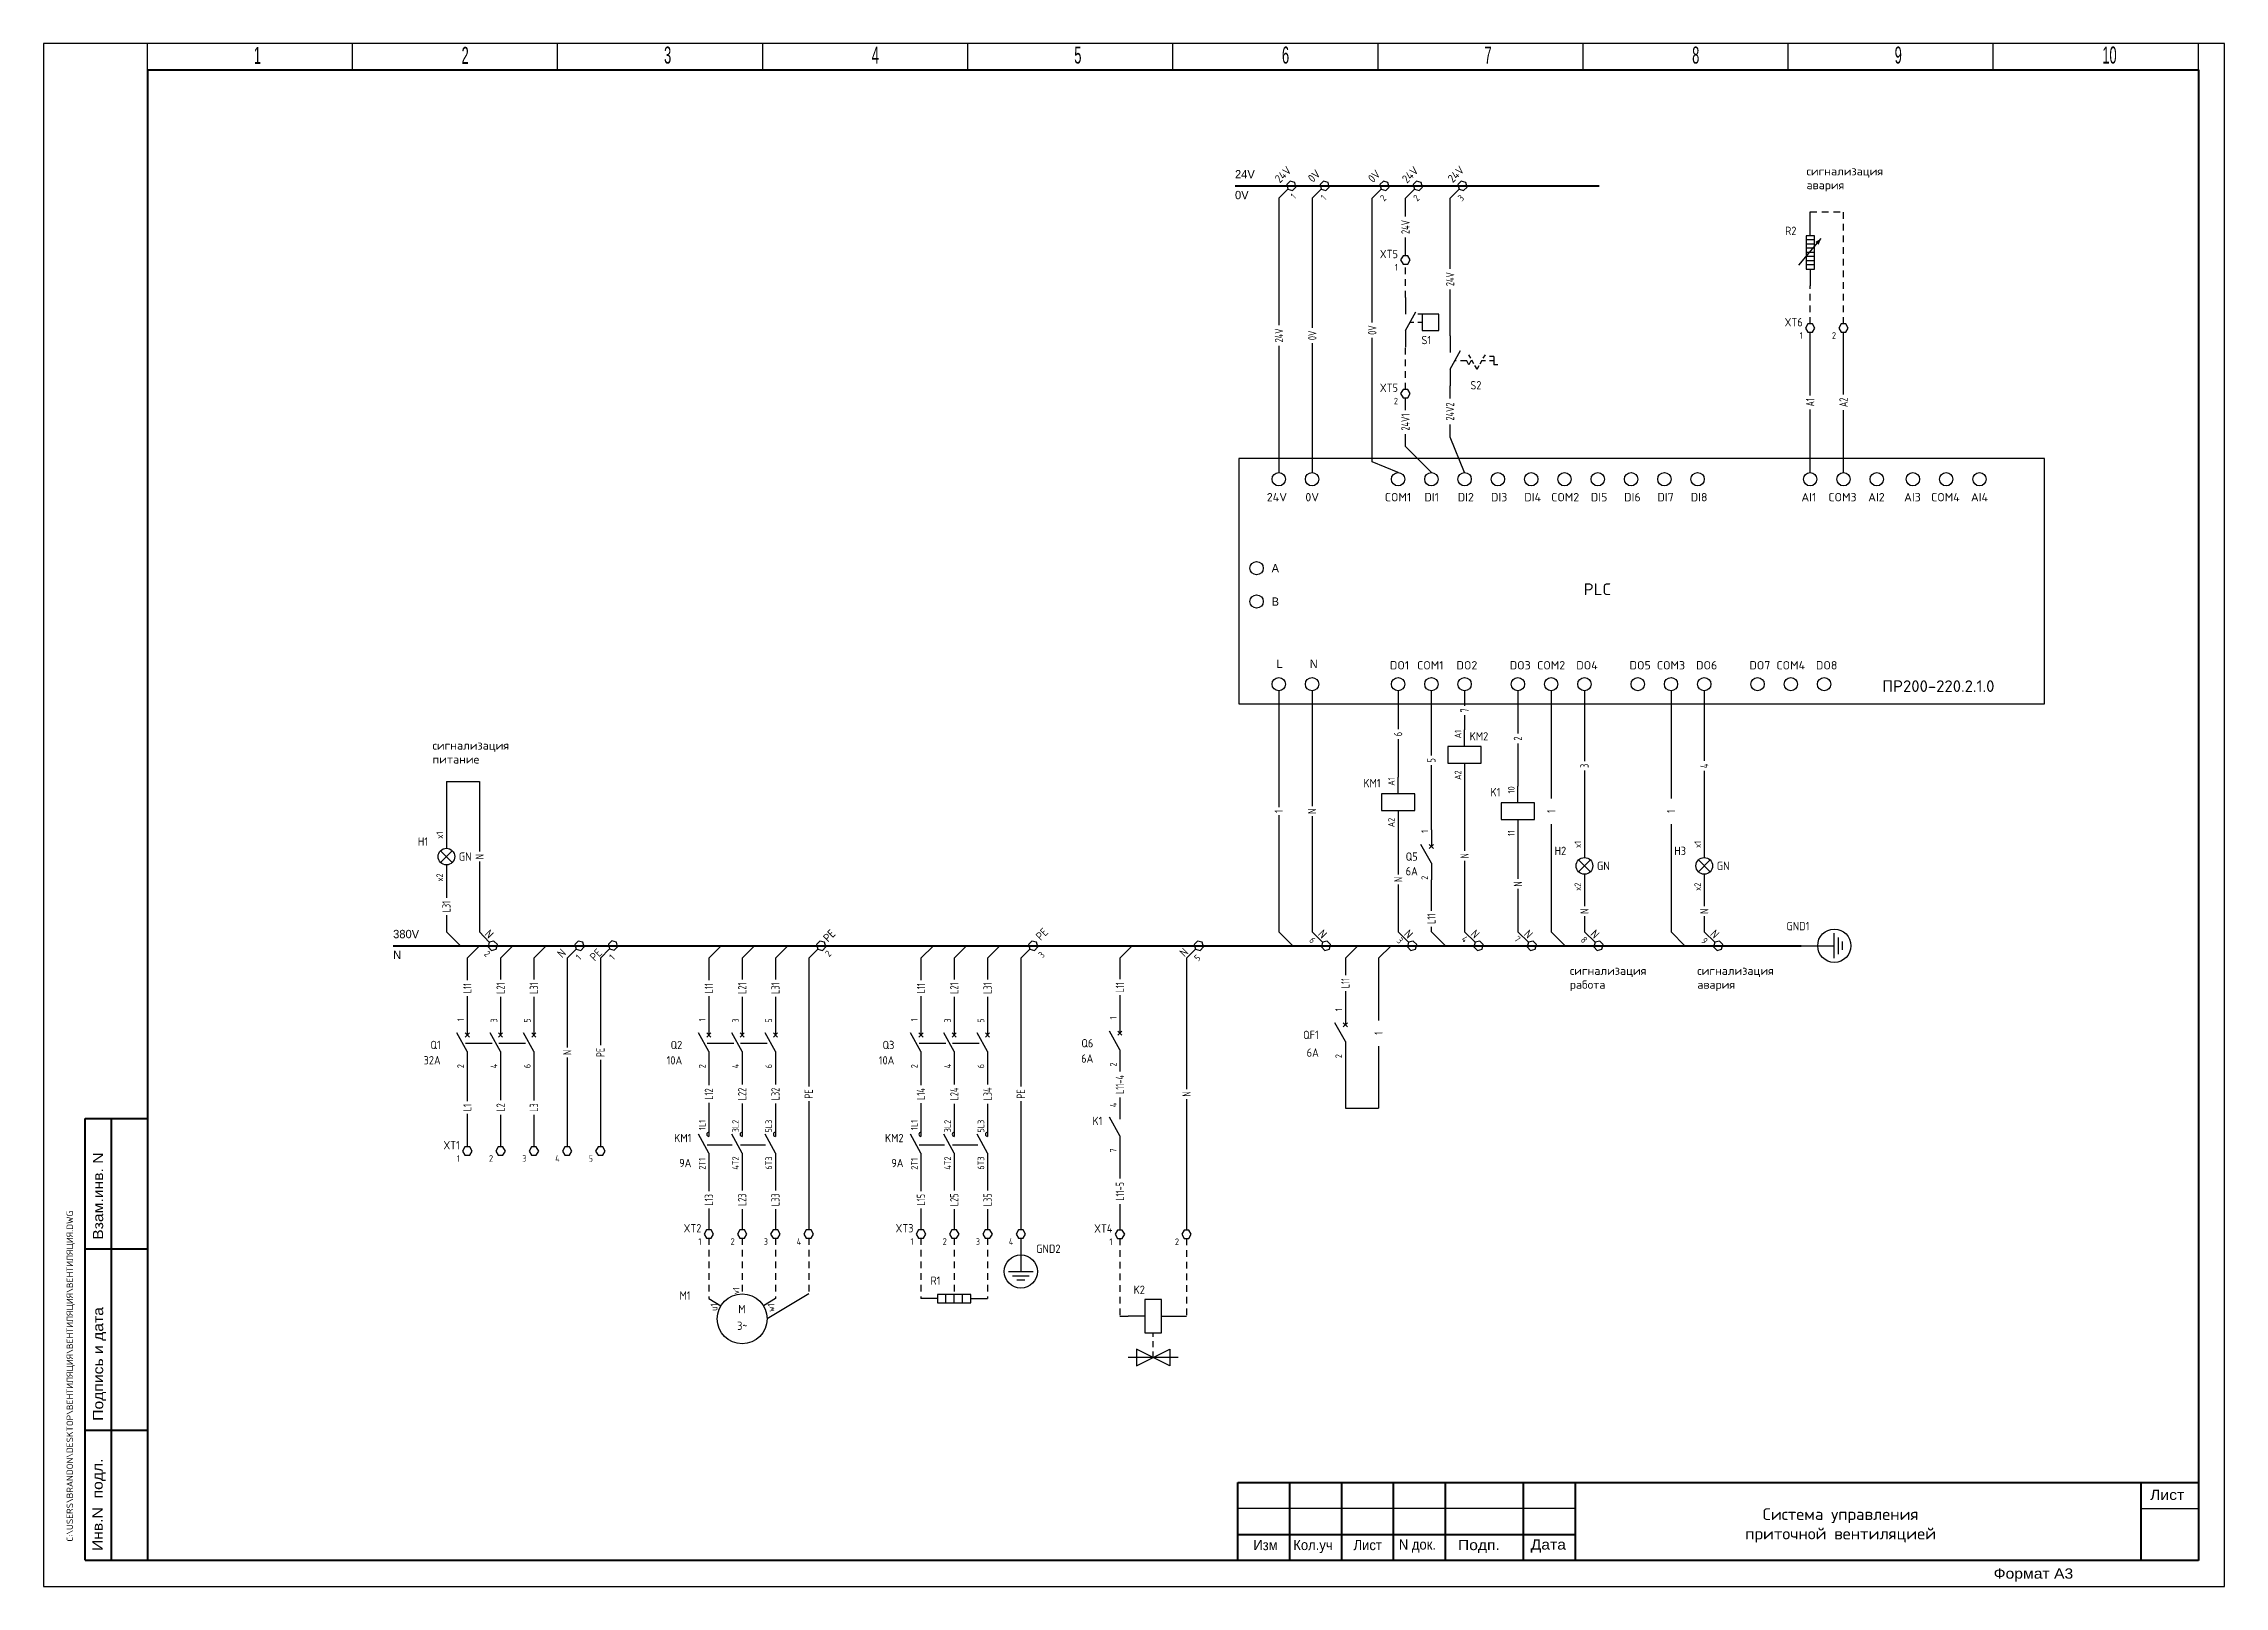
# Model space of a CAD drawing. Extents: x -644 to 551, y -668 to 99.
# Drawn here: x -104 to 551, y -668 to -204 of the extents above; entities that cross this region are included whole.
import ezdxf
from ezdxf.enums import TextEntityAlignment as Align

# ---------------------------------------------------------------- set-up
doc = ezdxf.new("R2010")
doc.units = 0
for name, pattern in [('Caddy_Dash', [3.5, 2, -1.5]), ('Caddy_Solid', [0]), ('HIDDEN2', [0.1875, 0.125, -0.0625])]:
    doc.linetypes.add(name, pattern=pattern)
for name, color, linetype in [('100', 7, 'Continuous'), ('DESC', 1, 'Continuous'), ('DESCCHILD', 20, 'Continuous'), ('LINK', 9, 'HIDDEN2'), ('MISC', 7, 'Continuous'), ('SYMS', 7, 'Continuous'), ('TAGS', 7, 'Continuous'), ('TERMS', 7, 'Continuous'), ('TITLE', 7, 'Continuous'), ('WIREFIXED', 130, 'Continuous'), ('WIRES', 7, 'Continuous')]:
    doc.layers.add(name, color=color, linetype=linetype)
doc.styles.add('Caddy_Vectorfont1n', font='arial.ttf', dxfattribs={"width": 1.1})
doc.styles.add('Caddy_Vectorfont1p', font='arial.ttf', dxfattribs={"width": 0.9})
doc.styles.add('ITALIC', font='ITALIC')
doc.styles.add('SIMPLEX', font='simplex')
doc.styles.add('WD_IEC', font='ISOCP2.shx', dxfattribs={"width": 0.9, "height": 4})

msp = doc.modelspace()

# ---------------------------------------------------------------- texts
at = {"lineweight": 60, "style": 'Caddy_Vectorfont1p', "width": 0.54}
for s, height, p in [('1', 5.11, (-41.13, -210.5)), ('2', 5.11, (21.27, -210.5)), ('3', 5.11, (82.11, -210.41)), ('4', 5.11, (144.51, -210.41)), ('5', 5.11, (205.35, -210.41)), ('6', 5.11, (267.75, -210.41)), ('7', 5.11, (328.59, -210.41)), ('8', 5.11, (390.99, -210.41)), ('9', 5.11, (451.83, -210.41)), ('10', 5.109, (514.23, -210.41))]:
    msp.add_text(s, height=height, dxfattribs=at).set_placement(p)
at = {"layer": '100', "lineweight": 25, "style": 'Caddy_Vectorfont1n', "width": 1.1}
for s, p in [('Взам.инв. N', (-86.43, -563.64)), ('Подпись и дата', (-86.42, -618.01)), ('Инв.N  подл.', (-86.57, -657.14))]:
    msp.add_text(s, height=3.0654, rotation=90, dxfattribs=at).set_placement(p)
at = {"layer": '100', "lineweight": 25, "style": 'Caddy_Vectorfont1n'}
for s, width, p in [('Лист', 1.1, (528.58, -641.78)), ('Изм', 0.913, (259.15, -656.86)), ('Кол.уч', 0.913, (271.16, -656.84)), ('Лист', 0.913, (289.26, -656.86)), ('N док.', 0.913, (302.86, -656.69)), ('Подп.', 1.1, (320.61, -656.84)), ('Дата', 1.1, (342.48, -656.7)), ('Формат А3', 1.1, (481.57, -665.41))]:
    msp.add_text(s, height=3.065, dxfattribs=dict(at, width=width)).set_placement(p)
at = {"layer": 'SYMS', "char_height": 2.5, "attachment_point": 1}
for s, insert in [('24V', (253.64, -242.39)), ('0V', (253.64, -248.64)), ('A', (264.63, -360.73)), ('B', (264.63, -370.73)), ('L', (266.07, -389.4)), ('N', (276.07, -389.4)), ('380V', (0.7, -470.58)), ('N', (0.7, -476.83))]:
    msp.add_mtext_dynamic_manual_height_columns(s, width=10.4961, gutter_width=12.5, heights=[0], dxfattribs=dict(at, insert=insert))
at = {"layer": 'SYMS', "style": 'SIMPLEX'}
for s, width, heights, insert, char_height, attachment_point in [('сигнализация\\Pавария', 10.4961, [0], (425.34, -241.48), 2.5, 1), ('24V', 10.4961, [0], (263.19, -339.38), 2.5, 1), ('0V', 10.4961, [0], (274.76, -339.38), 2.5, 1), ('COM1', 10.4961, [0], (298.62, -339.38), 2.5, 1), ('DI1', 10.4961, [0], (310.54, -339.38), 2.5, 1), ('DI2', 10.4961, [0], (320.54, -339.38), 2.5, 1), ('DI3', 10.4961, [0], (330.54, -339.38), 2.5, 1), ('DI4', 10.4961, [0], (340.54, -339.38), 2.5, 1), ('COM2', 10.4961, [0], (348.62, -339.38), 2.5, 1), ('DI5', 10.4961, [0], (360.54, -339.38), 2.5, 1), ('DI6', 10.4961, [0], (370.54, -339.38), 2.5, 1), ('DI7', 10.4961, [0], (380.54, -339.38), 2.5, 1), ('DI8', 10.4961, [0], (390.54, -339.38), 2.5, 1), ('AI1', 10.4961, [0], (423.81, -339.38), 2.5, 1), ('COM3', 10.4961, [0], (431.9, -339.38), 2.5, 1), ('AI2', 10.4961, [0], (443.87, -339.38), 2.5, 1), ('AI3', 10.4961, [0], (454.67, -339.38), 2.5, 1), ('COM4', 10.4961, [0], (462.76, -339.38), 2.5, 1), ('AI4', 10.4961, [0], (474.74, -339.38), 2.5, 1), ('PLC', 43.2994, [0], (358.39, -366.52), 3.5, 1), ('DO1', 10.4961, [0], (300.17, -389.86), 2.5, 1), ('COM1', 10.4961, [0], (308.34, -389.86), 2.5, 1), ('DO2', 10.4961, [0], (320.17, -389.86), 2.5, 1), ('DO3', 10.4961, [0], (336.17, -389.86), 2.5, 1), ('COM2', 10.4961, [0], (344.4, -389.86), 2.5, 1), ('DO4', 10.4961, [0], (356.17, -389.86), 2.5, 1), ('DO5', 10.4961, [0], (372.17, -389.86), 2.5, 1), ('COM3', 10.4961, [0], (380.38, -389.86), 2.5, 1), ('DO6', 10.4961, [0], (392.17, -389.86), 2.5, 1), ('DO7', 10.4961, [0], (408.17, -389.86), 2.5, 1), ('COM4', 10.4961, [0], (416.3, -389.86), 2.5, 1), ('DO8', 10.4961, [0], (428.17, -389.86), 2.5, 1), ('ПР200-220.2.1.0', 43.8635, [0], (448.1, -395.63), 3.5, 1), ('сигнализация\\Pпитание', 10.4961, [0], (12.53, -413.95), 2.5, 1), ('сигнализация\\Pработа', 10.4961, [0], (354.23, -481.6), 2.5, 1), ('сигнализация\\Pавария', 10.4961, [0], (392.52, -481.6), 2.5, 1), ('Система управления \\Pприточной вентиляцией', 75.5601, [13.8], (435.58, -649.44), 3.5, 5)]:
    msp.add_mtext_dynamic_manual_height_columns(s, width=width, gutter_width=12.5, heights=heights, dxfattribs=dict(at, insert=insert, char_height=char_height, attachment_point=attachment_point))

# ---------------------------------------------------------------- blocks, each defined once
blk = doc.blocks.new('wd_tb')
at = {"layer": 'TITLE', "color": 1, "style": 'ITALIC'}
for tag, p in [('DWG#', (377.5, 6.5)), ('TITLE#1', (133.27, -3.8)), ('TITLE#2', (163.84, -3.8)), ('TITLE#3', (197.71, -3.8))]:
    blk.add_attdef(tag, text='', height=2, dxfattribs=at).set_placement(p, align=Align.CENTER)
at = {"layer": 'TITLE', "color": 1, "style": 'SIMPLEX'}
blk.add_attdef('CAD#', (-14.33, 3.62), '', height=1.25, rotation=90, dxfattribs=at)
at = {"layer": 'TITLE', "color": 1}
for tag, p, height, style in [('JOB#', (277.8, 5.56), 2, 'ITALIC'), ('ENGINEER', (9.37, -2.98), 1.25, 'ITALIC'), ('CHKDBY', (40.35, -2.98), 1.25, 'ITALIC'), ('DRAWNBY', (70.5, -3.39), 1.25, 'ITALIC'), ('DATE', (98.17, -3.8), 1.25, 'SIMPLEX'), ('SHTS', (385.36, -3.42), 2, 'ITALIC')]:
    blk.add_attdef(tag, p, '', height=height, dxfattribs=dict(at, style=style))
at = {"layer": 'TITLE', "color": 1, "style": 'ITALIC'}
blk.add_attdef('SH#', text='', height=2, dxfattribs=at).set_placement((391.86, 4.83), align=Align.RIGHT)
at = {"layer": 'TITLE', "color": 7, "flags": 9}
blk.add_attdef('WD_TB', (-0.02, 0.56), '', height=1.57, dxfattribs=at)
at = {"layer": 'TITLE', "color": 1, "style": 'ITALIC', "flags": 3}
blk.add_attdef('TITLE#4', text='', height=2, dxfattribs=at).set_placement((230.75, -4.22), align=Align.CENTER)
blk = doc.blocks.new('VCB1')
for p, q in [((0, 7.5), (0, 2.5)), ((0, -2.5), (-3.12, 3.12)), ((0.62, 1.88), (-0.62, 3.12)), ((-0.62, 1.88), (0.62, 3.12)), ((0, -2.5), (0, -7.5))]:
    blk.add_line(p, q)
at = {"style": 'WD_IEC'}
for tag, p in [('INST', (-8, 5.25)), ('TAG1', (-8, -1.75)), ('LOC', (-8, 1.75)), ('RATING1', (-8, -6.35)), ('DESC1', (-8, -14.35)), ('DESC3', (-8, -21.35)), ('DESC2', (-8, -17.85))]:
    blk.add_attdef(tag, text='', height=2.5, dxfattribs=at).set_placement(p, align=Align.RIGHT)
blk.add_attdef('TERM01', text='', height=2, rotation=90, dxfattribs=at).set_placement((-1, 7.5), align=Align.RIGHT)
at = {"style": 'WD_IEC', "flags": 1}
for tag, p, height in [('X2TERM01', (0, 7.5), 0.32), ('MFG', (2.75, 6.5), 1.5), ('X4LINK', (-2, 0), 0.32), ('X1LINK', (-0.5, 0), 0.32), ('CAT', (2.75, 4), 1.5), ('X8TERM02', (0, -7.5), 0.32), ('ASSYCODE', (1, -9), 1), ('FAMILY', (1, -10.5), 1), ('CATDESC', (1, -12), 1), ('CONTACT', (1, -13.5), 1), ('COMMON', (2.25, -14.75), 1)]:
    blk.add_attdef(tag, p, '', height=height, dxfattribs=at)
at = {"style": 'WD_IEC'}
blk.add_attdef('TERM02', (-1, -7.5), '', height=2, rotation=90, dxfattribs=at)
at = {"lineweight": 15, "style": 'WD_IEC'}
blk.add_attdef('XREF', text='', height=2.5, dxfattribs=at).set_placement((-8, -10.35), align=Align.RIGHT)
blk = doc.blocks.new('VCB2')
for p, q in [((0, 7.5), (0, 2.5)), ((0, -2.5), (-3.12, 3.12)), ((0.62, 1.88), (-0.62, 3.12)), ((-0.62, 1.88), (0.62, 3.12)), ((0, -2.5), (0, -7.5))]:
    blk.add_line(p, q)
at = {"style": 'WD_IEC'}
blk.add_attdef('TERM01', text='', height=2, rotation=90, dxfattribs=at).set_placement((-1, 7.5), align=Align.RIGHT)
at = {"style": 'WD_IEC', "flags": 1}
for tag, p, height in [('X2TERM01', (0, 7.5), 0.32), ('X4LINK', (-2.5, 0), 0.32), ('X1LINK', (-0.5, 0), 0.32), ('X8TERM02', (0, -7.5), 0.32), ('FAMILY', (1, -10.5), 1), ('CONTACT', (1, -13.5), 1)]:
    blk.add_attdef(tag, p, '', height=height, dxfattribs=at)
at = {"style": 'WD_IEC'}
for tag, p in [('INST', (-8, 2.65)), ('LOC', (-8, -0.35)), ('TAG2', (-8, -3.35)), ('DESC1', (-8, -13.35)), ('DESC3', (-8, -19.35)), ('DESC2', (-8, -16.35))]:
    blk.add_attdef(tag, text='', height=2.5, dxfattribs=at).set_placement(p, align=Align.RIGHT)
blk.add_attdef('TERM02', (-1, -7.5), '', height=2, rotation=90, dxfattribs=at)
at = {"style": 'WD_IEC', "flags": 1}
blk.add_attdef('RATING1', text='', height=2.5, dxfattribs=at).set_placement((-8, -6.35), align=Align.RIGHT)
at = {"lineweight": 15, "style": 'WD_IEC'}
blk.add_attdef('XREF', text='', height=2.5, dxfattribs=at).set_placement((-8, -10.35), align=Align.RIGHT)
blk = doc.blocks.new('VT0003')
blk.add_lwpolyline([(0.72, -1.25), (1.44, 0), (0.72, 1.25), (-0.72, 1.25), (-1.44, 0), (-0.72, -1.25)], close=True)
at = {"style": 'WD_IEC'}
for tag, p in [('INST', (-2.25, 6.5)), ('LOC', (-2.25, 3.5)), ('DESC1', (-2.25, -6.25)), ('DESC3', (-2.25, -12.25)), ('DESC2', (-2.25, -9.25))]:
    blk.add_attdef(tag, text='', height=2.5, dxfattribs=at).set_placement(p, align=Align.RIGHT)
at = {"style": 'WD_IEC', "flags": 1}
for tag, p, height in [('ASSYCODE', (2.75, 10.75), 1), ('CATDESC', (2.75, 9.25), 1), ('MFG', (2.75, 7.25), 1.5), ('X4TERM01', (-1.44, 0), 0.25), ('X4PIN01', (-1.25, 1), 0.25), ('X4TERMDESC01', (-1.25, 0.5), 0.4), ('STRIPSEQ', (0, 0), 0.025), ('X2PIN01', (0, 2.25), 0.25), ('X2TERM01', (0, 1.25), 0.25), ('X8PIN01', (0, -0.25), 0.25), ('X2TERMDESC01', (0, 1.75), 0.4), ('X1PIN01', (1.25, 1), 0.25), ('X1TERMDESC01', (1.25, 0.5), 0.4), ('X1TERM01', (1.44, 0), 0.25), ('CAT', (2.75, 4.75), 1.5), ('LINKTERM', (0, -0.04), 0.025), ('X8TERM01', (0, -1.25), 0.25), ('X8TERMDESC01', (0, -0.75), 0.4)]:
    blk.add_attdef(tag, p, '', height=height, dxfattribs=at)
at = {"style": 'WD_IEC', "flags": 8}
for tag, height, p in [('TAGSTRIP', 2.5, (-2.25, 0.5)), ('TERM01', 2, (-2.25, -3.25))]:
    blk.add_attdef(tag, text='', height=height, dxfattribs=at).set_placement(p, align=Align.RIGHT)
blk = doc.blocks.new('VMS21P')
for p, q in [((0, 7.5), (0, 2.5)), ((0, -2.5), (-3.12, 3.12)), ((0, -2.5), (0, -7.5))]:
    blk.add_line(p, q)
blk.add_arc((0, 3.12), 0.625, 90, 270)
at = {"style": 'WD_IEC'}
for tag, p in [('INST', (-5.25, 6.75)), ('TAG2', (-5.25, 0.75)), ('LOC', (-5.25, 3.75)), ('DESC1', (-5.25, -6.75)), ('XREF', (-5.25, -3.75)), ('DESC3', (-5.25, -12.75)), ('DESC2', (-5.25, -9.75))]:
    blk.add_attdef(tag, text='', height=2.5, dxfattribs=at).set_placement(p, align=Align.RIGHT)
blk.add_attdef('TERM01', text='', height=2, rotation=90, dxfattribs=at).set_placement((-1, 7.5), align=Align.RIGHT)
at = {"style": 'WD_IEC', "flags": 1}
for tag, p, height in [('X2TERM01', (0, 7.5), 0.32), ('X4LINK', (-2.91, 0), 0.32), ('X1LINK', (-0.5, 0), 0.32), ('CONTACT', (4, -3.5), 1), ('FAMILY', (4, -5), 1), ('X8TERM02', (0, -7.5), 0.32)]:
    blk.add_attdef(tag, p, '', height=height, dxfattribs=at)
at = {"style": 'WD_IEC'}
blk.add_attdef('TERM02', (-1, -7.5), '', height=2, rotation=90, dxfattribs=at)
blk = doc.blocks.new('VMO14')
blk.add_line((20, 7.5), (7.5, 0))
blk.add_circle((0, 0), 7.5)
at = {"style": 'WD_IEC'}
for tag, p in [('INST', (-15.5, 12.75)), ('TAG1', (-15.5, 5.75)), ('LOC', (-15.5, 9.25)), ('DESC2', (-15.5, -2)), ('DESC1', (-15.5, 1.5)), ('RATING1', (-15.5, -9)), ('DESC3', (-15.5, -5.5)), ('RATING2', (-15.5, -12.5)), ('RATING3', (-15.5, -16))]:
    blk.add_attdef(tag, text='', height=2.5, dxfattribs=at).set_placement(p, align=Align.RIGHT)
blk.add_attdef('TERM02', (-0.81, 7.4), '', height=2, rotation=90, dxfattribs=at)
at = {"style": 'WD_IEC', "flags": 1}
for tag, p, height in [('X2TERM02', (0, 7.5), 0.32), ('X2TERM04', (20, 7.5), 0.32), ('MFG', (22.75, 9), 1.5), ('CAT', (22.75, 6.5), 1.5), ('X4LINK', (-7.5, 0), 0.32), ('X0TERM01', (-6.4, 3.9), 0.32), ('X0TERM03', (6.4, 3.9), 0.32), ('X1LINK', (7.5, 0), 0.32), ('ASSYCODE', (1, -9), 1), ('FAMILY', (1, -10.5), 1), ('CATDESC', (1, -12), 1)]:
    blk.add_attdef(tag, p, '', height=height, dxfattribs=at)
at = {"style": 'WD_IEC'}
for tag, p in [('TERM04', (19, 10)), ('TERM01', (-7.47, 4.61)), ('TERM03', (9.66, 4.61))]:
    blk.add_attdef(tag, text='', height=2, rotation=90, dxfattribs=at).set_placement(p, align=Align.RIGHT)
for tag, p in [('M', (-0.06, 1.67)), ('3~', (0.05, -3.33))]:
    blk.add_attdef(tag, text='', height=2.5, dxfattribs=at).set_placement(p, align=Align.CENTER)
at = {"lineweight": 15, "style": 'WD_IEC'}
blk.add_attdef('XREF', text='', height=2.5, dxfattribs=at).set_placement((-15.5, -19.5), align=Align.RIGHT)
blk = doc.blocks.new('HRE1HT')
for p, q in [((-5, 0), (-10, 0)), ((-2.5, -1.25), (-2.5, 1.25)), ((0, -1.25), (0, 1.25)), ((2.5, -1.25), (2.5, 1.25)), ((5, 0), (10, 0))]:
    blk.add_line(p, q)
blk.add_lwpolyline([(5, 1.25), (-5, 1.25), (-5, -1.25), (5, -1.25)], close=True)
at = {"style": 'WD_IEC'}
for tag, p in [('INST', (-7.5, 11.12)), ('TAG1', (-7.5, 4.12)), ('LOC', (-7.5, 7.62)), ('DESC2', (-7.5, -14.75)), ('DESC1', (-7.5, -11.25)), ('DESC3', (-7.5, -18.25))]:
    blk.add_attdef(tag, text='', height=2.5, dxfattribs=at).set_placement(p, align=Align.RIGHT)
for tag, p, height, flags in [('MFG', (7.42, 14.62), 1.5, 9), ('CAT', (7.42, 12.12), 1.5, 9), ('X4TERM01', (-10, 0), 0.32, 1), ('TERM01', (-10, 1), 2, 8), ('X2LINK', (0, 1.88), 0.32, 1), ('X1TERM02', (10, 0), 0.32, 1), ('X8LINK', (0, -1.88), 0.32, 1), ('ASSYCODE', (6, -2.75), 1, 1), ('FAMILY', (6, -4.25), 1, 1), ('CATDESC', (6, -5.75), 1, 1)]:
    blk.add_attdef(tag, p, '', height=height, dxfattribs=dict(at, flags=flags))
for tag, p in [('RATING1', (7.42, 8.12)), ('RATING2', (7.42, 4.12))]:
    blk.add_attdef(tag, p, '', height=2.5, dxfattribs=at)
at = {"style": 'WD_IEC', "flags": 8}
blk.add_attdef('TERM02', text='', height=2, dxfattribs=at).set_placement((10, 1), align=Align.RIGHT)
at = {"lineweight": 15, "style": 'WD_IEC'}
blk.add_attdef('XREF', text='', height=2.5, dxfattribs=at).set_placement((-7.5, -7.5), align=Align.RIGHT)
blk = doc.blocks.new('VVR1R8')
for p, q in [((0, 5), (0, 10)), ((-3.37, -3.79), (3.3, 4.22)), ((-1.25, 5), (-1.25, -5)), ((1.25, 5), (-1.25, 5)), ((1.25, 3.75), (-1.25, 3.75)), ((1.25, 2.5), (-1.25, 2.5)), ((1.25, 1.25), (-1.25, 1.25)), ((1.25, 0), (-1.25, 0)), ((1.25, 0), (1.25, 5)), ((1.25, -2.5), (1.25, 0)), ((1.25, -1.25), (-1.25, -1.25)), ((1.25, -2.5), (-1.25, -2.5)), ((1.25, -3.75), (-1.25, -3.75)), ((-1.25, -5), (1.25, -5)), ((0, -5), (0, -10)), ((1.25, -5), (1.25, -2.5))]:
    blk.add_line(p, q)
blk.add_solid([(2.54, 2.34), (1.56, 3.17), (3.3, 4.22)])
at = {"style": 'WD_IEC'}
for tag, p in [('INST', (-4.14, 11.25)), ('TAG1', (-4.14, 5.25)), ('LOC', (-4.14, 8.25)), ('RATING1', (-3.97, 1.37)), ('DESC2', (-3.97, -7.63)), ('DESC1', (-3.97, -4.63)), ('DESC3', (-3.97, -10.63))]:
    blk.add_attdef(tag, text='', height=2.5, dxfattribs=at).set_placement(p, align=Align.RIGHT)
blk.add_attdef('TERM01', text='', height=2, rotation=90, dxfattribs=at).set_placement((-1, 10), align=Align.RIGHT)
at = {"style": 'WD_IEC', "flags": 1}
for tag, p, height in [('X2TERM01', (0, 10), 0.32), ('ASSYCODE', (2.04, -3.96), 1), ('FAMILY', (2.04, -5.46), 1), ('CATDESC', (2.04, -6.96), 1), ('X8TERM02', (0, -10), 0.32)]:
    blk.add_attdef(tag, p, '', height=height, dxfattribs=at)
at = {"style": 'WD_IEC', "flags": 9}
for tag, p in [('MFG', (5.34, 6.8)), ('CAT', (5.34, 4.3))]:
    blk.add_attdef(tag, text='', height=1.5, dxfattribs=at).set_placement(p, align=Align.RIGHT)
at = {"lineweight": 15, "style": 'WD_IEC'}
blk.add_attdef('XREF', text='', height=2.5, dxfattribs=at).set_placement((-3.97, -1.63), align=Align.RIGHT)
at = {"style": 'WD_IEC'}
blk.add_attdef('TERM02', (-1, -10), '', height=2, rotation=90, dxfattribs=at)
blk = doc.blocks.new('VFS11')
for p, q in [((0, 7.5), (0, 2.5)), ((-5, 2.5), (-3.75, 2.5)), ((-5, 0), (-3.75, 0)), ((0, -2.5), (-3.125, 3.125)), ((-2.5, 0), (-1.389, 0)), ((0, -2.5), (0, -7.5))]:
    blk.add_line(p, q)
blk.add_lwpolyline([(-5, 2.5), (-5, -2.5), (-10, -2.5), (-10, 2.5)], close=True)
at = {"style": 'WD_IEC'}
for tag, p in [('INST', (-11.75, 10.25)), ('LOC', (-11.75, 6.75)), ('TAG1', (-11.75, 3.25)), ('DESC2', (-11.75, -13.35)), ('DESC1', (-11.75, -9.85)), ('DESC3', (-11.75, -16.85))]:
    blk.add_attdef(tag, text='', height=2.5, dxfattribs=at).set_placement(p, align=Align.RIGHT)
blk.add_attdef('TERM01', text='', height=2, rotation=90, dxfattribs=at).set_placement((-1, 7.5), align=Align.RIGHT)
at = {"style": 'WD_IEC', "flags": 1}
for tag, p, height in [('X2TERM01', (0, 7.5), 0.32), ('MFG', (2.75, 6.5), 1.5), ('X1LINK', (0, 0), 0.32), ('CAT', (2.75, 4), 1.5), ('ASSYCODE', (1, -4), 1), ('CONTACT', (1, -2.5), 1), ('FAMILY', (1, -5.5), 1), ('CATDESC', (1, -7), 1), ('COMMON', (2.25, -3.75), 1), ('X8TERM02', (0, -7.5), 0.32)]:
    blk.add_attdef(tag, p, '', height=height, dxfattribs=at)
at = {"style": 'WD_IEC'}
blk.add_attdef('TERM02', (-1, -7.5), '', height=2, rotation=90, dxfattribs=at)
at = {"lineweight": 15, "style": 'WD_IEC'}
for tag, p in [('XREF', (-11.75, -6)), ('WDTAGALT', (-11.5, -20))]:
    blk.add_attdef(tag, text='', height=2.5, dxfattribs=at).set_placement(p, align=Align.RIGHT)
blk = doc.blocks.new('HT0003')
blk.add_lwpolyline([(0.72, -1.25), (1.44, 0), (0.72, 1.25), (-0.72, 1.25), (-1.44, 0), (-0.72, -1.25)], close=True)
at = {"style": 'WD_IEC'}
for tag, p in [('INST', (-2.25, 6.5)), ('LOC', (-2.25, 3.5)), ('DESC1', (-2.25, -6.25)), ('DESC3', (-2.25, -12.25)), ('DESC2', (-2.25, -9.25))]:
    blk.add_attdef(tag, text='', height=2.5, dxfattribs=at).set_placement(p, align=Align.RIGHT)
at = {"style": 'WD_IEC', "flags": 1}
for tag, p, height in [('ASSYCODE', (2.75, 10.75), 1), ('CATDESC', (2.75, 9.25), 1), ('MFG', (2.75, 7.25), 1.5), ('X4TERM01', (-1.44, 0), 0.25), ('X4PIN01', (-1.25, 1), 0.25), ('X4TERMDESC01', (-1.25, 0.5), 0.4), ('STRIPSEQ', (0, 0), 0.025), ('X2PIN01', (0, 2.25), 0.25), ('X2TERM01', (0, 1.25), 0.25), ('X8PIN01', (0, -0.25), 0.25), ('X2TERMDESC01', (0, 1.75), 0.4), ('X1PIN01', (1.25, 1), 0.25), ('X1TERMDESC01', (1.25, 0.5), 0.4), ('X1TERM01', (1.44, 0), 0.25), ('CAT', (2.75, 4.75), 1.5), ('LINKTERM', (0, -0.04), 0.025), ('X8TERM01', (0, -1.25), 0.25), ('X8TERMDESC01', (0, -0.75), 0.4)]:
    blk.add_attdef(tag, p, '', height=height, dxfattribs=at)
at = {"style": 'WD_IEC', "flags": 8}
for tag, height, p in [('TAGSTRIP', 2.5, (-2.25, 0.5)), ('TERM01', 2, (-2.25, -3.25))]:
    blk.add_attdef(tag, text='', height=height, dxfattribs=at).set_placement(p, align=Align.RIGHT)
blk = doc.blocks.new('VCR21')
for p, q in [((0, 7.5), (0, 2.5)), ((0, -2.5), (-3.125, 3.125)), ((0, -2.5), (0, -7.5))]:
    blk.add_line(p, q)
at = {"style": 'WD_IEC'}
for tag, p in [('INST', (-5.25, 7.75)), ('LOC', (-5.25, 4.25)), ('TAG2', (-5.25, 0.75)), ('DESC1', (-5.25, -7.6)), ('XREF', (-5.25, -3.75)), ('DESC3', (-5.25, -14.6)), ('DESC2', (-5.25, -11.1))]:
    blk.add_attdef(tag, text='', height=2.5, dxfattribs=at).set_placement(p, align=Align.RIGHT)
blk.add_attdef('TERM01', text='', height=2, rotation=90, dxfattribs=at).set_placement((-1, 7.5), align=Align.RIGHT)
at = {"style": 'WD_IEC', "flags": 1}
for tag, p, height in [('X2TERM01', (0, 7.5), 0.32), ('X4LINK', (-2, 0), 0.32), ('X1LINK', (-0.5, 0), 0.32), ('CONTACT', (4, -3.5), 1), ('FAMILY', (4, -5), 1), ('X8TERM02', (0, -7.5), 0.32)]:
    blk.add_attdef(tag, p, '', height=height, dxfattribs=at)
at = {"style": 'WD_IEC'}
blk.add_attdef('TERM02', (-1, -7.5), '', height=2, rotation=90, dxfattribs=at)
blk = doc.blocks.new('HSV1')
for p, q in [((-2.5, 0), (-7.5, 0)), ((2.5, 0), (7.5, 0)), ((0, -6.25), (0, -5)), ((7.5, -12.5), (-7.5, -12.5)), ((0, -12.5), (-5, -10)), ((-5, -10), (-5, -15)), ((-5, -15), (0, -12.5)), ((0, -9.38), (0, -7.5)), ((0, -12.5), (5, -10)), ((0, -12.5), (0, -10.62)), ((5, -15), (0, -12.5)), ((5, -10), (5, -15))]:
    blk.add_line(p, q)
blk.add_lwpolyline([(2.5, 5), (-2.5, 5), (-2.5, -5), (2.5, -5)], close=True)
at = {"style": 'WD_IEC'}
for tag, p in [('INST', (-2.5, 13.62)), ('TAG1', (-2.5, 6.62)), ('LOC', (-2.5, 10.12)), ('DESC1', (-2.5, -20)), ('DESC3', (-2.5, -27)), ('DESC2', (-2.5, -23.5))]:
    blk.add_attdef(tag, text='', height=2.5, dxfattribs=at).set_placement(p, align=Align.RIGHT)
for tag, p, height, flags in [('MFG', (4.92, 12.12), 1.5, 9), ('CAT', (4.92, 9.62), 1.5, 9), ('X4TERM01', (-7.5, 0), 0.32, 1), ('TERM01', (-7.5, 1), 2, 8), ('X2LINK', (0, 5), 0.32, 1), ('X1TERM02', (7.5, 0), 0.32, 1), ('ASSYCODE', (3.5, -2.75), 1, 1), ('FAMILY', (3.5, -4.25), 1, 1), ('CATDESC', (3.5, -5.75), 1, 1), ('X8LINK', (0, -12.5), 0.32, 1)]:
    blk.add_attdef(tag, p, '', height=height, dxfattribs=dict(at, flags=flags))
at = {"style": 'WD_IEC', "flags": 8}
blk.add_attdef('TERM02', text='', height=2, dxfattribs=at).set_placement((7.5, 1), align=Align.RIGHT)
at = {"lineweight": 15, "style": 'WD_IEC'}
for tag, p in [('NO', (26.25, 0)), ('NC', (26.25, -4))]:
    blk.add_attdef(tag, text='', height=2.5, dxfattribs=at).set_placement(p, align=Align.RIGHT)
for tag, p in [('XREFNO', (27.75, 0)), ('WDTAGALT', (27.5, -7)), ('XREFNC', (27.75, -4))]:
    blk.add_attdef(tag, p, '', height=2.5, dxfattribs=at)
blk = doc.blocks.new('VSS112')
for p, q in [((0, 7.5), (0, 2.5)), ((-13.12, 1.25), (-11.88, 1.25)), ((-13.12, 1.25), (-13.12, -1.25)), ((-13.12, 0), (-11.88, 0)), ((-10, 0.75), (-10.62, 1.83)), ((-10.62, 0), (-9.57, 0)), ((-9.06, -0.88), (-9.69, 0.21)), ((-7.19, -0.88), (-6.56, 0.21)), ((-6.25, 0), (-6.68, 0)), ((-6.25, 0.75), (-5.62, 1.83)), ((-6.25, 0), (-5.62, -1.25)), ((-5.62, -1.25), (-5, 0)), ((-5, 0), (-3.12, 0)), ((0, -2.5), (-3.12, 3.12)), ((-1.88, 0), (-1.39, 0)), ((-14.38, -1.25), (-13.12, -1.25)), ((-8.12, -2.5), (-8.75, -1.42)), ((-8.12, -2.5), (-7.5, -1.42)), ((0, -2.5), (0, -7.5))]:
    blk.add_line(p, q)
at = {"style": 'WD_IEC'}
for tag, p in [('INST', (-15.5, 9.25)), ('LOC', (-15.5, 6.25)), ('TAG1', (-15.5, 3.25)), ('DESC3', (-15.5, -15.35)), ('DESC2', (-15.5, -12.35)), ('DESC1', (-15.5, -9.35))]:
    blk.add_attdef(tag, text='', height=2.5, dxfattribs=at).set_placement(p, align=Align.RIGHT)
at = {"style": 'WD_IEC', "flags": 8}
for tag, p in [('POS1', (-10.62, 3.5)), ('POS2', (-5.62, 3.5))]:
    blk.add_attdef(tag, text='', height=2, rotation=90, dxfattribs=at).set_placement(p, align=Align.MIDDLE_LEFT)
at = {"style": 'WD_IEC'}
blk.add_attdef('TERM01', text='', height=2, rotation=90, dxfattribs=at).set_placement((-1, 7.5), align=Align.RIGHT)
at = {"style": 'WD_IEC', "flags": 1}
for tag, p, height in [('X2TERM01', (0, 7.5), 0.32), ('X1LINK', (0, 0), 0.32), ('CONTACT', (0.5, 4.5), 1), ('COMMON', (1.75, 3.25), 1), ('X8TERM02', (0, -7.5), 0.32), ('ASSYCODE', (1, -9), 1), ('FAMILY', (1, -10.5), 1), ('CATDESC', (1, -12), 1)]:
    blk.add_attdef(tag, p, '', height=height, dxfattribs=at)
at = {"style": 'WD_IEC', "flags": 9}
for tag, p in [('MFG', (-16, -0.25)), ('CAT', (-16, -2.75))]:
    blk.add_attdef(tag, text='', height=1.5, dxfattribs=at).set_placement(p, align=Align.RIGHT)
at = {"style": 'WD_IEC'}
blk.add_attdef('TERM02', (-1, -7.5), '', height=2, rotation=90, dxfattribs=at)
at = {"lineweight": 15, "style": 'WD_IEC'}
blk.add_attdef('XREF', text='', height=2.5, dxfattribs=at).set_placement((-15.5, -6.35), align=Align.RIGHT)
blk.add_attdef('STATE', (1.25, -6.35), '', height=2.5, dxfattribs=at)
blk = doc.blocks.new('VLT1G')
for p, q in [((0, 7.5), (0, 2.5)), ((-1.77, -1.77), (1.77, 1.77)), ((1.77, -1.77), (-1.77, 1.77)), ((0, -2.5), (0, -7.5))]:
    blk.add_line(p, q)
blk.add_circle((0, 0), 2.5)
at = {"style": 'WD_IEC'}
for tag, p in [('INST', (-5.5, 10.25)), ('LOC', (-5.5, 6.75)), ('TAG1', (-5.5, 3.25)), ('DESC1', (-5.5, -6.35)), ('DESC3', (-5.5, -13.35)), ('DESC2', (-5.5, -9.85))]:
    blk.add_attdef(tag, text='', height=2.5, dxfattribs=at).set_placement(p, align=Align.RIGHT)
blk.add_attdef('TERM01', text='', height=2, rotation=90, dxfattribs=at).set_placement((-1, 7.5), align=Align.RIGHT)
at = {"style": 'WD_IEC', "flags": 1}
for tag, p, height in [('X2TERM01', (0, 7.5), 0.32), ('X4LINK', (-3, 0), 0.32), ('X1LINK', (3, 0), 0.32), ('ASSYCODE', (1, -4), 1), ('FAMILY', (1, -5.5), 1), ('CATDESC', (1, -7), 1), ('X8TERM02', (0, -7.5), 0.32)]:
    blk.add_attdef(tag, p, '', height=height, dxfattribs=at)
at = {"style": 'WD_IEC', "flags": 9}
for tag, p in [('MFG', (-6, -0.25)), ('CAT', (-6, -2.75))]:
    blk.add_attdef(tag, text='', height=1.5, dxfattribs=at).set_placement(p, align=Align.RIGHT)
at = {"style": 'WD_IEC'}
blk.add_attdef('TERM02', (-1, -7.5), '', height=2, rotation=90, dxfattribs=at)
at = {"lineweight": 13, "style": 'WD_IEC'}
blk.add_attdef('COLOR', text='', height=2.5, dxfattribs=at).set_placement((3.75, 0), align=Align.MIDDLE_LEFT)
at = {"lineweight": 15, "style": 'WD_IEC'}
for tag, p in [('WDTAGALT', (-5.5, -21)), ('XREF', (-5.5, -18))]:
    blk.add_attdef(tag, text='', height=2.5, dxfattribs=at).set_placement(p, align=Align.RIGHT)
blk = doc.blocks.new('VCR1')
for p, q in [((0, 2.5), (0, 7.5)), ((0, -2.5), (0, -7.5))]:
    blk.add_line(p, q)
blk.add_lwpolyline([(-5, 2.5), (-5, -2.5), (5, -2.5), (5, 2.5)], close=True)
at = {"style": 'WD_IEC'}
for tag, p in [('INST', (-5.25, 11.5)), ('TAG1', (-5.25, 4.5)), ('LOC', (-5.25, 8)), ('DESC1', (-5.25, -6.85)), ('DESC3', (-5.25, -13.85)), ('DESC2', (-5.25, -10.35))]:
    blk.add_attdef(tag, text='', height=2.5, dxfattribs=at).set_placement(p, align=Align.RIGHT)
blk.add_attdef('TERM01', text='', height=2, rotation=90, dxfattribs=at).set_placement((-1, 7.5), align=Align.RIGHT)
at = {"style": 'WD_IEC', "flags": 1}
for tag, p, height in [('X2TERM01', (0, 7.5), 0.32), ('X4LINK', (-5, 0), 0.32), ('X1LINK', (5, 0), 0.32), ('ASSYCODE', (1, -4), 1), ('FAMILY', (1, -5.5), 1), ('CATDESC', (1, -7), 1), ('X8TERM02', (0, -7.5), 0.32)]:
    blk.add_attdef(tag, p, '', height=height, dxfattribs=at)
at = {"style": 'WD_IEC', "flags": 9}
for tag, p in [('MFG', (-6, 1)), ('CAT', (-6, -1.5))]:
    blk.add_attdef(tag, text='', height=1.5, dxfattribs=at).set_placement(p, align=Align.RIGHT)
at = {"style": 'WD_IEC'}
blk.add_attdef('TERM02', (-1, -7.5), '', height=2, rotation=90, dxfattribs=at)
at = {"lineweight": 9, "style": 'WD_IEC'}
for tag, p in [('NO', (-5.5, -16.5)), ('NC', (-5.5, -20))]:
    blk.add_attdef(tag, text='', height=2.5, dxfattribs=at).set_placement(p, align=Align.TOP_RIGHT)
for tag, p in [('XREFNO', (-4, -16.5)), ('XREFNC', (-4, -20))]:
    blk.add_attdef(tag, text='', height=2.5, dxfattribs=at).set_placement(p, align=Align.TOP_LEFT)
blk = doc.blocks.new('HGND4')
for p, q in [((0, 0), (10, 0)), ((10, -3.75), (10, 3.75)), ((11.25, -2.5), (11.25, 2.5)), ((12.5, -1.25), (12.5, 1.25))]:
    blk.add_line(p, q)
blk.add_circle((10, 0), 5)
at = {"style": 'WD_IEC'}
for tag, p in [('INST', (2.5, 11.63)), ('TAG1', (2.5, 4.63)), ('LOC', (2.5, 8.13))]:
    blk.add_attdef(tag, text='', height=2.5, dxfattribs=at).set_placement(p, align=Align.RIGHT)
at = {"style": 'WD_IEC', "flags": 1}
blk.add_attdef('X4TERM01', (0, 0), '', height=0.32, dxfattribs=at)
blk = doc.blocks.new('WD_WNV1')
at = {"style": 'WD_IEC', "width": 0.8}
blk.add_attdef('WIRENO', text='', height=2.5, rotation=90, dxfattribs=at).set_placement((0, 0), align=Align.MIDDLE_CENTER)
at = {"style": 'WD_IEC', "flags": 1}
for tag, p in [('W04USER', (0, 0.375)), ('W05USER', (0, 0.25)), ('W03USER', (0, 0.5)), ('W06USER', (0, 0.125)), ('W07USER', (0, 0)), ('W02USER', (0, 0.625)), ('W01USER', (0, 0.75)), ('W08USER', (0, -0.125)), ('W09USER', (0, -0.25)), ('W10USER', (0, -0.375))]:
    blk.add_attdef(tag, text='', height=0.08, dxfattribs=at).set_placement(p, align=Align.CENTER)
at = {"style": 'WD_IEC'}
for tag, p in [('X2_TINY_DOT_DONT_REMOVE', (0, 1)), ('X8_TINY_DOT_DONT_REMOVE', (0, -1))]:
    blk.add_attdef(tag, p, '', height=0.002, dxfattribs=at)
at = {"style": 'WD_IEC', "flags": 1}
for tag, p in [('X2TERM01', (0, 1)), ('X8TERM01', (0, -1))]:
    blk.add_attdef(tag, p, '', height=0.2, dxfattribs=at)
blk = doc.blocks.new('VGND4')
for p, q in [((0, 0), (0, -10)), ((-3.75, -10), (3.75, -10)), ((-2.5, -11.25), (2.5, -11.25)), ((-1.25, -12.5), (1.25, -12.5))]:
    blk.add_line(p, q)
blk.add_circle((0, -10), 5)
at = {"style": 'WD_IEC'}
for tag, p in [('INST', (-5.25, 2.75)), ('LOC', (-5.25, -0.75)), ('TAG1', (-5.25, -4.25))]:
    blk.add_attdef(tag, text='', height=2.5, dxfattribs=at).set_placement(p, align=Align.RIGHT)
at = {"style": 'WD_IEC', "flags": 1}
blk.add_attdef('X2TERM01', (0, 0), '', height=0.32, dxfattribs=at)
blk = doc.blocks.new('VMS1')
for p, q in [((0, 2.5), (0, 7.5)), ((0, -2.5), (0, -7.5))]:
    blk.add_line(p, q)
blk.add_lwpolyline([(-5, 2.5), (-5, -2.5), (5, -2.5), (5, 2.5)], close=True)
at = {"style": 'WD_IEC'}
for tag, p in [('TAG1', (-5.25, 4.5)), ('INST', (-5.25, 10.5)), ('LOC', (-5.25, 7.5)), ('DESC1', (-5.25, -6.85)), ('DESC3', (-5.25, -12.85)), ('DESC2', (-5.25, -9.85))]:
    blk.add_attdef(tag, text='', height=2.5, dxfattribs=at).set_placement(p, align=Align.RIGHT)
blk.add_attdef('TERM01', text='', height=2, rotation=90, dxfattribs=at).set_placement((-1, 7.5), align=Align.RIGHT)
at = {"style": 'WD_IEC', "flags": 1}
for tag, p, height in [('X2TERM01', (0, 7.5), 0.32), ('X4LINK', (-5, 0), 0.32), ('X1LINK', (5, 0), 0.32), ('ASSYCODE', (1, -4), 1), ('FAMILY', (1, -5.5), 1), ('CATDESC', (1, -7), 1), ('X8TERM02', (0, -7.5), 0.32)]:
    blk.add_attdef(tag, p, '', height=height, dxfattribs=at)
at = {"style": 'WD_IEC', "flags": 9}
for tag, p in [('MFG', (-6, 1)), ('CAT', (-6, -1.5))]:
    blk.add_attdef(tag, text='', height=1.5, dxfattribs=at).set_placement(p, align=Align.RIGHT)
at = {"style": 'WD_IEC'}
blk.add_attdef('TERM02', (-1, -7.5), '', height=2, rotation=90, dxfattribs=at)
at = {"lineweight": 9, "style": 'WD_IEC'}
for tag, p in [('NO', (-5.5, -16.5)), ('NC', (-5.5, -19.5))]:
    blk.add_attdef(tag, text='', height=2.5, dxfattribs=at).set_placement(p, align=Align.TOP_RIGHT)
for tag, p in [('XREFNO', (-4, -16.5)), ('XREFNC', (-4, -19.5))]:
    blk.add_attdef(tag, text='', height=2.5, dxfattribs=at).set_placement(p, align=Align.TOP_LEFT)

# ---------------------------------------------------------------- linework, layer by layer
at = {"linetype": 'Caddy_Solid', "lineweight": 25}
for p, q in [((-73.11, -212.22), (-73.11, -204.42)), ((-11.49, -212.22), (-11.49, -204.42)), ((50.13, -212.22), (50.13, -204.42)), ((111.75, -212.22), (111.75, -204.42)), ((173.37, -212.22), (173.37, -204.42)), ((234.99, -212.22), (234.99, -204.42)), ((296.61, -212.22), (296.61, -204.42)), ((358.23, -212.22), (358.23, -204.42)), ((419.85, -212.22), (419.85, -204.42)), ((481.47, -212.22), (481.47, -204.42)), ((543.09, -212.22), (543.09, -204.42))]:
    msp.add_line(p, q, dxfattribs=at)
at = {"layer": '100', "linetype": 'Caddy_Solid', "lineweight": 50}
for p, q in [((-73.11, -212.31), (543.09, -212.31)), ((-73.11, -212.31), (-73.11, -659.94)), ((543.09, -212.31), (543.09, -659.94)), ((-91.83, -659.84), (-91.83, -527.24)), ((-91.83, -527.24), (-73.11, -527.24)), ((-84.03, -527.24), (-84.03, -659.84)), ((-91.83, -566.34), (-73.11, -566.34)), ((-91.83, -620.84), (-73.11, -620.84)), ((254.49, -636.54), (543.09, -636.54)), ((254.49, -659.94), (254.49, -636.54)), ((270.09, -659.94), (270.09, -636.54)), ((285.69, -659.94), (285.69, -636.54)), ((301.29, -659.94), (301.29, -636.54)), ((316.89, -659.94), (316.89, -636.54)), ((340.29, -659.94), (340.29, -636.54)), ((355.89, -659.94), (355.89, -636.54)), ((525.93, -659.94), (525.93, -636.54)), ((254.49, -652.14), (355.89, -652.14)), ((543.09, -659.94), (-91.83, -659.94))]:
    msp.add_line(p, q, dxfattribs=at)
at = {"layer": '100', "linetype": 'Caddy_Solid', "lineweight": 25}
for p, q in [((355.89, -644.34), (254.49, -644.34)), ((525.93, -644.34), (543.09, -644.34))]:
    msp.add_line(p, q, dxfattribs=at)
at = {"layer": 'LINK'}
for points in [[(22.49, -504.63), (30.49, -504.63)], [(32.49, -504.63), (40.49, -504.63)], [(95.06, -504.65), (103.06, -504.65)], [(105.06, -504.65), (113.06, -504.65)], [(158.79, -504.65), (166.79, -504.65)], [(168.79, -504.65), (176.79, -504.65)], [(95.06, -535.1), (102.65, -535.1)], [(105.06, -535.1), (112.65, -535.1)], [(158.79, -535.1), (166.38, -535.1)], [(168.79, -535.1), (176.38, -535.1)]]:
    msp.add_lwpolyline(points, dxfattribs=at)
at = {"layer": 'SYMS', "lineweight": 60}
for p, q in [((253.64, -247.14), (363.04, -247.14)), ((0.7, -475.33), (423.7, -475.33))]:
    msp.add_line(p, q, dxfattribs=at)
at = {"layer": 'SYMS'}
for points in [[(-104.31, -667.74), (550.89, -667.74), (550.89, -204.42), (-104.31, -204.42)], [(496.81, -329.06), (254.74, -329.06), (254.74, -402.69), (496.81, -402.69)]]:
    msp.add_lwpolyline(points, close=True, dxfattribs=at)
for centre in [(266.78, -335.23), (276.78, -335.23), (302.63, -335.23), (312.63, -335.23), (322.63, -335.23), (332.63, -335.23), (342.63, -335.23), (352.63, -335.23), (362.63, -335.23), (372.63, -335.23), (382.63, -335.23), (392.63, -335.23), (426.45, -335.23), (436.45, -335.23), (446.45, -335.23), (457.31, -335.23), (467.31, -335.23), (477.31, -335.23), (260.14, -361.95), (260.14, -371.95), (266.78, -396.78), (276.78, -396.78), (302.63, -396.78), (312.63, -396.78), (322.63, -396.78), (338.63, -396.78), (348.63, -396.78), (358.63, -396.78), (374.63, -396.78), (384.63, -396.78), (394.63, -396.78), (410.63, -396.78), (420.63, -396.78), (430.63, -396.78)]:
    msp.add_circle(centre, 2, dxfattribs=at)
at = {"layer": 'WIRES'}
for p, q in [((266.85, -250.86), (269.55, -248.16)), ((276.85, -250.86), (279.55, -248.16)), ((294.87, -250.86), (297.56, -248.16)), ((304.84, -250.86), (307.54, -248.16)), ((318.24, -250.86), (320.94, -248.16)), ((266.85, -250.86), (266.85, -288.92)), ((276.85, -250.86), (276.85, -289.74)), ((294.87, -288.13), (294.87, -250.86)), ((304.84, -256.36), (304.84, -250.86)), ((318.24, -272.02), (318.24, -250.86)), ((426.45, -257.14), (426.45, -254.94)), ((304.84, -268.1), (304.84, -262.61)), ((318.24, -292.16), (318.24, -278.27)), ((276.85, -294.35), (276.85, -333.23)), ((294.87, -330.01), (294.87, -292.74)), ((426.45, -310.05), (426.45, -291.08)), ((436.45, -309.79), (436.45, -291.08)), ((266.85, -295.17), (266.85, -333.23)), ((318.24, -311.01), (318.24, -307.16)), ((304.84, -314.45), (304.84, -310.78)), ((426.45, -333.23), (426.45, -314.25)), ((318.24, -322.64), (318.24, -318.78)), ((436.45, -333.23), (436.45, -314.51)), ((304.84, -325.38), (304.84, -321.71)), ((312.7, -333.23), (304.84, -325.38)), ((322.63, -333.23), (318.24, -322.64)), ((302.63, -333.23), (294.87, -330.01)), ((266.78, -398.78), (266.78, -433.76)), ((276.78, -398.78), (276.78, -433.46)), ((302.63, -398.78), (302.63, -410.26)), ((312.63, -418.22), (312.63, -398.78)), ((322.63, -398.78), (322.63, -403.26)), ((338.63, -398.78), (338.63, -411.63)), ((348.63, -398.78), (348.63, -431.1)), ((358.63, -398.78), (358.63, -419.88)), ((384.63, -398.78), (384.63, -431.1)), ((394.63, -398.78), (394.63, -419.82)), ((322.63, -406.06), (322.63, -410.53)), ((302.63, -413.28), (302.63, -424.76)), ((338.63, -414.61), (338.63, -427.46)), ((312.63, -440.55), (312.63, -421.11)), ((322.63, -425.53), (322.63, -446.83)), ((358.63, -422.76), (358.63, -443.85)), ((394.63, -422.82), (394.63, -443.85)), ((16.7, -426), (16.7, -441.07)), ((16.7, -426), (26.7, -426)), ((26.7, -426), (26.7, -447.07)), ((266.78, -436.16), (266.78, -471.13)), ((276.78, -436.46), (276.78, -471.13)), ((348.63, -438.82), (348.63, -471.13)), ((384.63, -438.82), (384.63, -471.13)), ((302.63, -439.76), (302.63, -453.95)), ((338.63, -442.46), (338.63, -455.29)), ((26.7, -450.07), (26.7, -471.13)), ((322.63, -449.83), (322.63, -471.13)), ((16.7, -456.07), (16.7, -461)), ((302.63, -456.95), (302.63, -471.13)), ((312.63, -463.34), (312.63, -455.55)), ((338.63, -458.29), (338.63, -471.13)), ((312.63, -464.83), (312.63, -463.34)), ((358.63, -458.85), (358.63, -463.49)), ((394.63, -458.85), (394.63, -463.49)), ((16.7, -466.2), (16.7, -471.13)), ((16.7, -471.13), (20.9, -475.33)), ((26.7, -471.13), (29.6, -474.31)), ((266.78, -471.13), (270.98, -475.33)), ((276.78, -471.13), (279.96, -474.31)), ((302.63, -471.13), (305.81, -474.31)), ((312.63, -471.13), (312.63, -469.63)), ((312.63, -471.13), (316.83, -475.33)), ((322.63, -471.13), (325.81, -474.31)), ((338.63, -471.13), (341.81, -474.31)), ((348.63, -471.13), (352.83, -475.33)), ((358.63, -466.49), (358.63, -471.13)), ((358.63, -471.13), (361.81, -474.31)), ((384.63, -471.13), (388.83, -475.33)), ((394.63, -466.49), (394.63, -471.13)), ((394.63, -471.13), (397.81, -474.31)), ((22.99, -479.05), (26.7, -475.33)), ((32.99, -479.05), (36.7, -475.33)), ((42.99, -479.05), (46.7, -475.33)), ((52.99, -479.05), (55.68, -476.35)), ((62.99, -479.05), (65.74, -476.3)), ((95.56, -479.05), (99.28, -475.33)), ((105.56, -479.05), (109.28, -475.33)), ((115.56, -479.05), (119.28, -475.33)), ((125.56, -479.05), (128.26, -476.35)), ((159.29, -479.05), (163.01, -475.33)), ((169.29, -479.05), (173.01, -475.33)), ((179.29, -479.05), (183.01, -475.33)), ((189.29, -479.05), (191.99, -476.35)), ((219.06, -479.05), (222.78, -475.33)), ((239.06, -479.05), (241.76, -476.35)), ((286.79, -479.05), (290.51, -475.33)), ((296.79, -479.05), (300.51, -475.33)), ((22.99, -479.05), (22.99, -485.69)), ((32.99, -479.05), (32.99, -485.49)), ((42.99, -479.05), (42.99, -485.49)), ((52.99, -479.05), (52.99, -505.89)), ((62.99, -479.05), (62.99, -505.19)), ((95.56, -479.05), (95.56, -485.7)), ((105.56, -479.05), (105.56, -485.5)), ((115.56, -479.05), (115.56, -485.5)), ((125.56, -479.05), (125.56, -517.66)), ((159.29, -479.05), (159.29, -485.7)), ((169.29, -479.05), (169.29, -485.5)), ((179.29, -479.05), (179.29, -485.5)), ((189.29, -479.05), (189.29, -517.66)), ((219.06, -479.05), (219.06, -485.43)), ((239.06, -479.05), (239.06, -518.4)), ((286.79, -479.05), (286.79, -484.18)), ((296.79, -479.05), (296.79, -497.75)), ((22.99, -490.49), (22.99, -497.13)), ((32.99, -490.69), (32.99, -497.13)), ((42.99, -490.69), (42.99, -497.13)), ((95.56, -490.5), (95.56, -497.15)), ((105.56, -490.7), (105.56, -497.15)), ((115.56, -490.7), (115.56, -497.15)), ((159.29, -490.5), (159.29, -497.15)), ((169.29, -490.7), (169.29, -497.15)), ((179.29, -490.7), (179.29, -497.15)), ((219.06, -490.23), (219.06, -496.61)), ((286.79, -488.98), (286.79, -494.11)), ((52.99, -508.89), (52.99, -535.74)), ((62.99, -509.59), (62.99, -535.74)), ((286.79, -509.11), (286.79, -524.17)), ((296.79, -505.47), (296.79, -524.17)), ((22.99, -512.13), (22.99, -522.03)), ((32.99, -512.13), (32.99, -521.77)), ((42.99, -512.13), (42.99, -521.79)), ((95.56, -512.15), (95.56, -517.22)), ((105.56, -512.15), (105.56, -517.02)), ((115.56, -512.15), (115.56, -517.02)), ((159.29, -512.15), (159.29, -517.18)), ((169.29, -512.15), (169.29, -516.98)), ((179.29, -512.15), (179.29, -516.98)), ((219.06, -511.61), (219.06, -513.13)), ((95.56, -522.54), (95.56, -527.6)), ((105.56, -522.74), (105.56, -527.6)), ((115.56, -522.74), (115.56, -527.6)), ((125.56, -522.06), (125.56, -560.68)), ((159.29, -522.58), (159.29, -527.6)), ((169.29, -522.78), (169.29, -527.6)), ((179.29, -522.78), (179.29, -527.6)), ((189.29, -522.06), (189.29, -560.68)), ((219.06, -520.93), (219.06, -522.46)), ((239.06, -521.4), (239.06, -560.75)), ((22.99, -525.83), (22.99, -535.74)), ((32.99, -526.09), (32.99, -535.74)), ((42.99, -526.08), (42.99, -535.74)), ((286.79, -524.17), (296.79, -524.17)), ((95.56, -542.6), (95.56, -549)), ((105.56, -542.6), (105.56, -548.8)), ((115.56, -542.6), (115.56, -548.8)), ((159.29, -542.6), (159.29, -549)), ((169.29, -542.6), (169.29, -548.8)), ((179.29, -542.6), (179.29, -548.8)), ((219.06, -537.46), (219.06, -545.27)), ((95.56, -554.28), (95.56, -560.68)), ((105.56, -554.48), (105.56, -560.68)), ((115.56, -554.48), (115.56, -560.68)), ((159.29, -554.28), (159.29, -560.68)), ((169.29, -554.48), (169.29, -560.68)), ((179.29, -554.48), (179.29, -560.68)), ((219.06, -552.95), (219.06, -560.75)), ((95.56, -581.29), (99.16, -583.49)), ((115.56, -581.29), (111.96, -583.49)), ((219.06, -586.55), (221.56, -586.55)), ((236.56, -586.55), (239.06, -586.55))]:
    msp.add_line(p, q, dxfattribs=at)
at = {"layer": 'WIRES', "linetype": 'Caddy_Dash'}
for p, q in [((426.45, -254.94), (436.45, -254.94)), ((436.45, -288.58), (436.45, -254.94)), ((304.84, -280.62), (304.84, -270.6)), ((426.45, -288.58), (426.45, -277.14)), ((304.84, -308.28), (304.84, -295.62)), ((95.56, -563.18), (95.56, -581.29)), ((105.56, -563.18), (105.56, -579.89)), ((115.56, -563.18), (115.56, -581.29)), ((125.56, -563.18), (125.56, -579.89)), ((159.29, -563.18), (159.29, -581.29)), ((169.29, -563.18), (169.29, -580.04)), ((179.29, -563.18), (179.29, -581.29)), ((219.06, -563.25), (219.06, -586.55)), ((239.06, -563.25), (239.06, -586.55))]:
    msp.add_line(p, q, dxfattribs=at)

# ---------------------------------------------------------------- block references
at = {"layer": 'SYMS'}
ref = msp.add_blockref('HT0003', (270.57, -247.14), dxfattribs=dict(at, rotation=45))
ref.add_attrib('TERM01', '1', dxfattribs={"layer": 'TERMS', "height": 2, "rotation": 45, "style": 'WD_IEC', "flags": 8}).set_placement((272.18, -250.64), align=Align.RIGHT)
ref.add_attrib('TAGSTRIP', '24V', dxfattribs={"layer": 'TAGS', "height": 2.5, "rotation": 45, "style": 'WD_IEC', "flags": 8}).set_placement((270.81, -242.74), align=Align.RIGHT)
ref = msp.add_blockref('HT0003', (280.57, -247.14), dxfattribs=dict(at, rotation=45))
ref.add_attrib('TERM01', '1', dxfattribs={"layer": 'TERMS', "height": 2, "rotation": 45, "style": 'WD_IEC', "flags": 8}).set_placement((281.27, -251.03), align=Align.RIGHT)
ref.add_attrib('TAGSTRIP', '0V', dxfattribs={"layer": 'TAGS', "height": 2.5, "rotation": 45, "style": 'WD_IEC', "flags": 8}).set_placement((279.56, -243.8), align=Align.RIGHT)
ref = msp.add_blockref('HT0003', (298.58, -247.14), dxfattribs=dict(at, rotation=45))
ref.add_attrib('TERM01', '2', dxfattribs={"layer": 'TERMS', "height": 2, "rotation": 45, "style": 'WD_IEC', "flags": 8}).set_placement((299.29, -251.03), align=Align.RIGHT)
ref.add_attrib('TAGSTRIP', '0V', dxfattribs={"layer": 'TAGS', "height": 2.5, "rotation": 45, "style": 'WD_IEC', "flags": 8}).set_placement((297.6, -243.87), align=Align.RIGHT)
ref = msp.add_blockref('HT0003', (308.56, -247.14), dxfattribs=dict(at, rotation=45))
ref.add_attrib('TERM01', '2', dxfattribs={"layer": 'TERMS', "height": 2, "rotation": 45, "style": 'WD_IEC', "flags": 8}).set_placement((309.27, -251.03), align=Align.RIGHT)
ref.add_attrib('TAGSTRIP', '24V', dxfattribs={"layer": 'TAGS', "height": 2.5, "rotation": 45, "style": 'WD_IEC', "flags": 8}).set_placement((309.01, -242.81), align=Align.RIGHT)
ref = msp.add_blockref('HT0003', (321.96, -247.14), dxfattribs=dict(at, rotation=45))
ref.add_attrib('TERM01', '3', dxfattribs={"layer": 'TERMS', "height": 2, "rotation": 45, "style": 'WD_IEC', "flags": 8}).set_placement((322.67, -251.03), align=Align.RIGHT)
ref.add_attrib('TAGSTRIP', '24V', dxfattribs={"layer": 'TAGS', "height": 2.5, "rotation": 45, "style": 'WD_IEC', "flags": 8}).set_placement((322.78, -242.65), align=Align.RIGHT)
ref = msp.add_blockref('VVR1R8', (426.45, -267.14), dxfattribs=at)
ref.add_attrib('TAG1', 'R2', dxfattribs={"layer": 'TAGS', "height": 2.5, "style": 'WD_IEC'}).set_placement((422.31, -261.89), align=Align.RIGHT)
ref = msp.add_blockref('VT0003', (304.84, -269.35), dxfattribs=at)
ref.add_attrib('TERM01', '1', dxfattribs={"layer": 'TERMS', "height": 2, "style": 'WD_IEC', "flags": 8}).set_placement((302.59, -272.6), align=Align.RIGHT)
ref.add_attrib('TAGSTRIP', 'XT5', dxfattribs={"layer": 'TAGS', "height": 2.5, "style": 'WD_IEC', "flags": 8}).set_placement((302.59, -268.85), align=Align.RIGHT)
ref = msp.add_blockref('VFS11', (304.84, -288.12), dxfattribs=dict(at, xscale=-1))
ref.add_attrib('TAG1', 'S1', dxfattribs={"layer": 'TAGS', "height": 2.5, "style": 'WD_IEC'}).set_placement((312.56, -294.69), align=Align.RIGHT)
ref = msp.add_blockref('VT0003', (426.45, -289.83), dxfattribs=at)
ref.add_attrib('TERM01', '1', dxfattribs={"layer": 'TERMS', "height": 2, "style": 'WD_IEC', "flags": 8}).set_placement((424.2, -293.08), align=Align.RIGHT)
ref.add_attrib('TAGSTRIP', 'XT6', dxfattribs={"layer": 'TAGS', "height": 2.5, "style": 'WD_IEC', "flags": 8}).set_placement((424.2, -289.33), align=Align.RIGHT)
ref = msp.add_blockref('VSS112', (318.24, -299.66), dxfattribs=dict(at, xscale=-1))
ref.add_attrib('TAG1', 'S2', dxfattribs={"layer": 'TAGS', "height": 2.5, "style": 'WD_IEC'}).set_placement((327.66, -308.26), align=Align.RIGHT)
ref = msp.add_blockref('VT0003', (436.45, -289.83), dxfattribs=at)
ref.add_attrib('TERM01', '2', dxfattribs={"layer": 'TERMS', "height": 2, "style": 'WD_IEC', "flags": 8}).set_placement((434.2, -293.08), align=Align.RIGHT)
ref = msp.add_blockref('VT0003', (304.84, -309.53), dxfattribs=at)
ref.add_attrib('TERM01', '2', dxfattribs={"layer": 'TERMS', "height": 2, "style": 'WD_IEC', "flags": 8}).set_placement((302.59, -312.78), align=Align.RIGHT)
ref.add_attrib('TAGSTRIP', 'XT5', dxfattribs={"layer": 'TAGS', "height": 2.5, "style": 'WD_IEC', "flags": 8}).set_placement((302.59, -309.03), align=Align.RIGHT)
ref = msp.add_blockref('VMS1', (322.63, -418.03), dxfattribs=at)
ref.add_attrib('TERM02', 'A2', (321.63, -425.53), dxfattribs={"layer": 'TERMS', "height": 2, "rotation": 90, "style": 'WD_IEC'})
ref.add_attrib('TERM01', 'A1', dxfattribs={"layer": 'TERMS', "height": 2, "rotation": 90, "style": 'WD_IEC'}).set_placement((321.63, -410.53), align=Align.RIGHT)
ref.add_attrib('TAG1', 'KM2', dxfattribs={"layer": 'TAGS', "height": 2.5, "style": 'WD_IEC'}).set_placement((329.71, -413.7), align=Align.RIGHT)
ref = msp.add_blockref('VMS1', (302.63, -432.26), dxfattribs=at)
ref.add_attrib('TERM02', 'A2', (301.63, -439.76), dxfattribs={"layer": 'TERMS', "height": 2, "rotation": 90, "style": 'WD_IEC'})
ref.add_attrib('TERM01', 'A1', dxfattribs={"layer": 'TERMS', "height": 2, "rotation": 90, "style": 'WD_IEC'}).set_placement((301.63, -424.76), align=Align.RIGHT)
ref.add_attrib('TAG1', 'KM1', dxfattribs={"layer": 'TAGS', "height": 2.5, "style": 'WD_IEC'}).set_placement((297.38, -427.76), align=Align.RIGHT)
ref = msp.add_blockref('VCR1', (338.63, -434.96), dxfattribs=at)
ref.add_attrib('TAG1', 'K1', dxfattribs={"layer": 'TAGS', "height": 2.5, "style": 'WD_IEC'}).set_placement((333.38, -430.46), align=Align.RIGHT)
ref.add_attrib('TERM01', '10', dxfattribs={"layer": 'TERMS', "height": 2, "rotation": 90, "style": 'WD_IEC'}).set_placement((337.63, -427.46), align=Align.RIGHT)
ref.add_attrib('TERM02', '11', (337.63, -442.46), dxfattribs={"layer": 'TERMS', "height": 2, "rotation": 90, "style": 'WD_IEC'})
ref = msp.add_blockref('VLT1G', (16.7, -448.57), dxfattribs=at)
ref.add_attrib('TERM02', 'x2', (15.7, -456.07), dxfattribs={"layer": 'TERMS', "height": 2, "rotation": 90, "style": 'WD_IEC'})
ref.add_attrib('TERM01', 'x1', dxfattribs={"layer": 'TERMS', "height": 2, "rotation": 90, "style": 'WD_IEC'}).set_placement((15.7, -441.07), align=Align.RIGHT)
ref.add_attrib('COLOR', 'GN', dxfattribs={"layer": 'MISC', "lineweight": 13, "height": 2.5, "style": 'WD_IEC'}).set_placement((20.45, -448.57), align=Align.MIDDLE_LEFT)
ref.add_attrib('TAG1', 'H1', dxfattribs={"layer": 'TAGS', "height": 2.5, "style": 'WD_IEC'}).set_placement((11.2, -445.32), align=Align.RIGHT)
ref = msp.add_blockref('VCB1', (312.63, -448.05), dxfattribs=at)
ref.add_attrib('TERM02', '2', (311.63, -455.55), dxfattribs={"layer": 'TERMS', "height": 2, "rotation": 90, "style": 'WD_IEC'})
ref.add_attrib('TERM01', '1', dxfattribs={"layer": 'TERMS', "height": 2, "rotation": 90, "style": 'WD_IEC'}).set_placement((311.63, -440.55), align=Align.RIGHT)
ref.add_attrib('DESC1', '6A', dxfattribs={"layer": 'DESC', "height": 2.5, "style": 'WD_IEC'}).set_placement((308.56, -454.2), align=Align.RIGHT)
ref.add_attrib('TAG1', 'Q5', dxfattribs={"layer": 'TAGS', "height": 2.5, "style": 'WD_IEC'}).set_placement((308.51, -449.81), align=Align.RIGHT)
ref = msp.add_blockref('VLT1G', (358.63, -451.35), dxfattribs=at)
ref.add_attrib('TERM02', 'x2', (357.63, -458.85), dxfattribs={"layer": 'TERMS', "height": 2, "rotation": 90, "style": 'WD_IEC'})
ref.add_attrib('TERM01', 'x1', dxfattribs={"layer": 'TERMS', "height": 2, "rotation": 90, "style": 'WD_IEC'}).set_placement((357.63, -443.85), align=Align.RIGHT)
ref.add_attrib('COLOR', 'GN', dxfattribs={"layer": 'MISC', "lineweight": 13, "height": 2.5, "style": 'WD_IEC'}).set_placement((362.38, -451.35), align=Align.MIDDLE_LEFT)
ref.add_attrib('TAG1', 'H2', dxfattribs={"layer": 'TAGS', "height": 2.5, "style": 'WD_IEC'}).set_placement((353.13, -448.1), align=Align.RIGHT)
ref = msp.add_blockref('VLT1G', (394.63, -451.35), dxfattribs=at)
ref.add_attrib('TERM02', 'x2', (393.63, -458.85), dxfattribs={"layer": 'TERMS', "height": 2, "rotation": 90, "style": 'WD_IEC'})
ref.add_attrib('TERM01', 'x1', dxfattribs={"layer": 'TERMS', "height": 2, "rotation": 90, "style": 'WD_IEC'}).set_placement((393.63, -443.85), align=Align.RIGHT)
ref.add_attrib('COLOR', 'GN', dxfattribs={"layer": 'MISC', "lineweight": 13, "height": 2.5, "style": 'WD_IEC'}).set_placement((398.38, -451.35), align=Align.MIDDLE_LEFT)
ref.add_attrib('TAG1', 'H3', dxfattribs={"layer": 'TAGS', "height": 2.5, "style": 'WD_IEC'}).set_placement((389.13, -448.1), align=Align.RIGHT)
ref = msp.add_blockref('HT0003', (30.62, -475.33), dxfattribs=dict(at, rotation=315.0000000000002))
ref.add_attrib('TERM01', '2', dxfattribs={"layer": 'TERMS', "height": 2, "rotation": 315, "style": 'WD_IEC', "flags": 8}).set_placement((28.72, -478.89), align=Align.RIGHT)
ref.add_attrib('TAGSTRIP', 'N', dxfattribs={"layer": 'TAGS', "height": 2.5, "rotation": 315, "style": 'WD_IEC', "flags": 8}).set_placement((29.38, -473.39), align=Align.RIGHT)
ref = msp.add_blockref('HT0003', (129.28, -475.33), dxfattribs=dict(at, rotation=44.99999999999979))
ref.add_attrib('TERM01', '2', dxfattribs={"layer": 'TERMS', "height": 2, "rotation": 45, "style": 'WD_IEC', "flags": 8}).set_placement((132.56, -477.97), align=Align.RIGHT)
ref.add_attrib('TAGSTRIP', 'PE', dxfattribs={"layer": 'TAGS', "height": 2.5, "rotation": 45, "style": 'WD_IEC', "flags": 8}).set_placement((133.84, -471.97), align=Align.RIGHT)
ref = msp.add_blockref('HT0003', (193.01, -475.33), dxfattribs=dict(at, rotation=44.99999999999979))
ref.add_attrib('TERM01', '3', dxfattribs={"layer": 'TERMS', "height": 2, "rotation": 45, "style": 'WD_IEC', "flags": 8}).set_placement((196.67, -478.3), align=Align.RIGHT)
ref.add_attrib('TAGSTRIP', 'PE', dxfattribs={"layer": 'TAGS', "height": 2.5, "rotation": 45, "style": 'WD_IEC', "flags": 8}).set_placement((197.73, -471.52), align=Align.RIGHT)
ref = msp.add_blockref('HT0003', (280.98, -475.33), dxfattribs=dict(at, rotation=315.0000000000004))
ref.add_attrib('TERM01', '6', dxfattribs={"layer": 'TERMS', "height": 2, "rotation": 315, "style": 'WD_IEC', "flags": 8}).set_placement((276.67, -474.85), align=Align.RIGHT)
ref.add_attrib('TAGSTRIP', 'N', dxfattribs={"layer": 'TAGS', "height": 2.5, "rotation": 315, "style": 'WD_IEC', "flags": 8}).set_placement((279.75, -473.39), align=Align.RIGHT)
ref = msp.add_blockref('HT0003', (306.83, -475.33), dxfattribs=dict(at, rotation=315))
ref.add_attrib('TERM01', '3', dxfattribs={"layer": 'TERMS', "height": 2, "rotation": 315, "style": 'WD_IEC', "flags": 8}).set_placement((302.93, -474.92), align=Align.RIGHT)
ref.add_attrib('TAGSTRIP', 'N', dxfattribs={"layer": 'TAGS', "height": 2.5, "rotation": 315, "style": 'WD_IEC', "flags": 8}).set_placement((305.59, -473.39), align=Align.RIGHT)
ref = msp.add_blockref('HT0003', (326.83, -475.33), dxfattribs=dict(at, rotation=315))
ref.add_attrib('TERM01', '4', dxfattribs={"layer": 'TERMS', "height": 2, "rotation": 315, "style": 'WD_IEC', "flags": 8}).set_placement((322.44, -474.55), align=Align.RIGHT)
ref.add_attrib('TAGSTRIP', 'N', dxfattribs={"layer": 'TAGS', "height": 2.5, "rotation": 315, "style": 'WD_IEC', "flags": 8}).set_placement((325.59, -473.39), align=Align.RIGHT)
ref = msp.add_blockref('HT0003', (342.83, -475.33), dxfattribs=dict(at, rotation=315))
ref.add_attrib('TERM01', '7', dxfattribs={"layer": 'TERMS', "height": 2, "rotation": 315, "style": 'WD_IEC', "flags": 8}).set_placement((338.2, -474.49), align=Align.RIGHT)
ref.add_attrib('TAGSTRIP', 'N', dxfattribs={"layer": 'TAGS', "height": 2.5, "rotation": 315, "style": 'WD_IEC', "flags": 8}).set_placement((341.59, -473.39), align=Align.RIGHT)
ref = msp.add_blockref('HT0003', (362.83, -475.33), dxfattribs=dict(at, rotation=315))
ref.add_attrib('TERM01', '8', dxfattribs={"layer": 'TERMS', "height": 2, "rotation": 315, "style": 'WD_IEC', "flags": 8}).set_placement((358.29, -474.74), align=Align.RIGHT)
ref.add_attrib('TAGSTRIP', 'N', dxfattribs={"layer": 'TAGS', "height": 2.5, "rotation": 315, "style": 'WD_IEC', "flags": 8}).set_placement((361.59, -473.39), align=Align.RIGHT)
ref = msp.add_blockref('HT0003', (398.83, -475.33), dxfattribs=dict(at, rotation=315))
ref.add_attrib('TERM01', '9', dxfattribs={"layer": 'TERMS', "height": 2, "rotation": 315, "style": 'WD_IEC', "flags": 8}).set_placement((394.49, -475.02), align=Align.RIGHT)
ref.add_attrib('TAGSTRIP', 'N', dxfattribs={"layer": 'TAGS', "height": 2.5, "rotation": 315, "style": 'WD_IEC', "flags": 8}).set_placement((397.59, -473.39), align=Align.RIGHT)
ref = msp.add_blockref('HGND4', (423.7, -475.33), dxfattribs=at)
ref.add_attrib('TAG1', 'GND1', dxfattribs={"layer": 'TAGS', "height": 2.5, "style": 'WD_IEC'}).set_placement((426.2, -470.7), align=Align.RIGHT)
ref = msp.add_blockref('HT0003', (56.7, -475.33), dxfattribs=dict(at, rotation=44.99999999999979))
ref.add_attrib('TERM01', '1', dxfattribs={"layer": 'TERMS', "height": 2, "rotation": 45, "style": 'WD_IEC', "flags": 8}).set_placement((57.41, -479.22), align=Align.RIGHT)
ref.add_attrib('TAGSTRIP', 'N', dxfattribs={"layer": 'TAGS', "height": 2.5, "rotation": 45, "style": 'WD_IEC', "flags": 8}).set_placement((52.86, -477.79), align=Align.RIGHT)
ref = msp.add_blockref('HT0003', (66.76, -475.28), dxfattribs=dict(at, rotation=44.99999999999979))
ref.add_attrib('TERM01', '1', dxfattribs={"layer": 'TERMS', "height": 2, "rotation": 45, "style": 'WD_IEC', "flags": 8}).set_placement((67.47, -479.16), align=Align.RIGHT)
ref.add_attrib('TAGSTRIP', 'PE', dxfattribs={"layer": 'TAGS', "height": 2.5, "rotation": 45, "style": 'WD_IEC', "flags": 8}).set_placement((63.73, -477.72), align=Align.RIGHT)
ref = msp.add_blockref('HT0003', (242.78, -475.33), dxfattribs=dict(at, rotation=44.99999999999979))
ref.add_attrib('TERM01', '5', dxfattribs={"layer": 'TERMS', "height": 2, "rotation": 45, "style": 'WD_IEC', "flags": 8}).set_placement((243.49, -479.22), align=Align.RIGHT)
ref.add_attrib('TAGSTRIP', 'N', dxfattribs={"layer": 'TAGS', "height": 2.5, "rotation": 45, "style": 'WD_IEC', "flags": 8}).set_placement((239.85, -477.52), align=Align.RIGHT)
ref = msp.add_blockref('VCB1', (22.99, -504.63), dxfattribs=at)
ref.add_attrib('TERM02', '2', (21.99, -512.13), dxfattribs={"layer": 'TERMS', "height": 2, "rotation": 90, "style": 'WD_IEC'})
ref.add_attrib('TERM01', '1', dxfattribs={"layer": 'TERMS', "height": 2, "rotation": 90, "style": 'WD_IEC'}).set_placement((21.99, -497.13), align=Align.RIGHT)
ref.add_attrib('DESC1', '32A', dxfattribs={"layer": 'DESC', "height": 2.5, "style": 'WD_IEC'}).set_placement((14.99, -510.98), align=Align.RIGHT)
ref.add_attrib('TAG1', 'Q1', dxfattribs={"layer": 'TAGS', "height": 2.5, "style": 'WD_IEC'}).set_placement((14.99, -506.38), align=Align.RIGHT)
ref = msp.add_blockref('VCB2', (32.99, -504.63), dxfattribs=at)
ref.add_attrib('TERM02', '4', (31.99, -512.13), dxfattribs={"layer": 'TERMS', "height": 2, "rotation": 90, "style": 'WD_IEC'})
ref.add_attrib('TERM01', '3', dxfattribs={"layer": 'TERMS', "height": 2, "rotation": 90, "style": 'WD_IEC'}).set_placement((31.99, -497.13), align=Align.RIGHT)
ref = msp.add_blockref('VCB2', (42.99, -504.63), dxfattribs=at)
ref.add_attrib('TERM02', '6', (41.99, -512.13), dxfattribs={"layer": 'TERMS', "height": 2, "rotation": 90, "style": 'WD_IEC'})
ref.add_attrib('TERM01', '5', dxfattribs={"layer": 'TERMS', "height": 2, "rotation": 90, "style": 'WD_IEC'}).set_placement((41.99, -497.13), align=Align.RIGHT)
ref = msp.add_blockref('VCB1', (95.56, -504.65), dxfattribs=at)
ref.add_attrib('TERM02', '2', (94.56, -512.15), dxfattribs={"layer": 'TERMS', "height": 2, "rotation": 90, "style": 'WD_IEC'})
ref.add_attrib('TERM01', '1', dxfattribs={"layer": 'TERMS', "height": 2, "rotation": 90, "style": 'WD_IEC'}).set_placement((94.56, -497.15), align=Align.RIGHT)
ref.add_attrib('DESC1', '10A', dxfattribs={"layer": 'DESC', "height": 2.5, "style": 'WD_IEC'}).set_placement((87.56, -511), align=Align.RIGHT)
ref.add_attrib('TAG1', 'Q2', dxfattribs={"layer": 'TAGS', "height": 2.5, "style": 'WD_IEC'}).set_placement((87.56, -506.4), align=Align.RIGHT)
ref = msp.add_blockref('VCB2', (105.56, -504.65), dxfattribs=at)
ref.add_attrib('TERM02', '4', (104.56, -512.15), dxfattribs={"layer": 'TERMS', "height": 2, "rotation": 90, "style": 'WD_IEC'})
ref.add_attrib('TERM01', '3', dxfattribs={"layer": 'TERMS', "height": 2, "rotation": 90, "style": 'WD_IEC'}).set_placement((104.56, -497.15), align=Align.RIGHT)
ref = msp.add_blockref('VCB2', (115.56, -504.65), dxfattribs=at)
ref.add_attrib('TERM02', '6', (114.56, -512.15), dxfattribs={"layer": 'TERMS', "height": 2, "rotation": 90, "style": 'WD_IEC'})
ref.add_attrib('TERM01', '5', dxfattribs={"layer": 'TERMS', "height": 2, "rotation": 90, "style": 'WD_IEC'}).set_placement((114.56, -497.15), align=Align.RIGHT)
ref = msp.add_blockref('VCB1', (159.29, -504.65), dxfattribs=at)
ref.add_attrib('TERM02', '2', (158.29, -512.15), dxfattribs={"layer": 'TERMS', "height": 2, "rotation": 90, "style": 'WD_IEC'})
ref.add_attrib('TERM01', '1', dxfattribs={"layer": 'TERMS', "height": 2, "rotation": 90, "style": 'WD_IEC'}).set_placement((158.29, -497.15), align=Align.RIGHT)
ref.add_attrib('DESC1', '10A', dxfattribs={"layer": 'DESC', "height": 2.5, "style": 'WD_IEC'}).set_placement((151.29, -511), align=Align.RIGHT)
ref.add_attrib('TAG1', 'Q3', dxfattribs={"layer": 'TAGS', "height": 2.5, "style": 'WD_IEC'}).set_placement((151.29, -506.4), align=Align.RIGHT)
ref = msp.add_blockref('VCB2', (169.29, -504.65), dxfattribs=at)
ref.add_attrib('TERM02', '4', (168.29, -512.15), dxfattribs={"layer": 'TERMS', "height": 2, "rotation": 90, "style": 'WD_IEC'})
ref.add_attrib('TERM01', '3', dxfattribs={"layer": 'TERMS', "height": 2, "rotation": 90, "style": 'WD_IEC'}).set_placement((168.29, -497.15), align=Align.RIGHT)
ref = msp.add_blockref('VCB2', (179.29, -504.65), dxfattribs=at)
ref.add_attrib('TERM02', '6', (178.29, -512.15), dxfattribs={"layer": 'TERMS', "height": 2, "rotation": 90, "style": 'WD_IEC'})
ref.add_attrib('TERM01', '5', dxfattribs={"layer": 'TERMS', "height": 2, "rotation": 90, "style": 'WD_IEC'}).set_placement((178.29, -497.15), align=Align.RIGHT)
ref = msp.add_blockref('VCB1', (219.06, -504.11), dxfattribs=at)
ref.add_attrib('TERM02', '2', (218.06, -511.61), dxfattribs={"layer": 'TERMS', "height": 2, "rotation": 90, "style": 'WD_IEC'})
ref.add_attrib('TERM01', '1', dxfattribs={"layer": 'TERMS', "height": 2, "rotation": 90, "style": 'WD_IEC'}).set_placement((218.06, -496.61), align=Align.RIGHT)
ref.add_attrib('DESC1', '6A', dxfattribs={"layer": 'DESC', "height": 2.5, "style": 'WD_IEC'}).set_placement((211.06, -510.46), align=Align.RIGHT)
ref.add_attrib('TAG1', 'Q6', dxfattribs={"layer": 'TAGS', "height": 2.5, "style": 'WD_IEC'}).set_placement((211.06, -505.86), align=Align.RIGHT)
ref = msp.add_blockref('VCB1', (286.79, -501.61), dxfattribs=at)
ref.add_attrib('TERM02', '2', (285.79, -509.11), dxfattribs={"layer": 'TERMS', "height": 2, "rotation": 90, "style": 'WD_IEC'})
ref.add_attrib('TERM01', '1', dxfattribs={"layer": 'TERMS', "height": 2, "rotation": 90, "style": 'WD_IEC'}).set_placement((285.79, -494.11), align=Align.RIGHT)
ref.add_attrib('DESC1', '6A', dxfattribs={"layer": 'DESC', "height": 2.5, "style": 'WD_IEC'}).set_placement((278.82, -508.7), align=Align.RIGHT)
ref.add_attrib('TAG1', 'QF1', dxfattribs={"layer": 'TAGS', "height": 2.5, "style": 'WD_IEC'}).set_placement((278.79, -503.36), align=Align.RIGHT)
ref = msp.add_blockref('VCR21', (219.06, -529.96), dxfattribs=at)
ref.add_attrib('TAG2', 'K1', dxfattribs={"layer": 'TAGS', "height": 2.5, "style": 'WD_IEC'}).set_placement((213.81, -529.21), align=Align.RIGHT)
ref.add_attrib('TERM01', '4', dxfattribs={"layer": 'TERMS', "height": 2, "rotation": 90, "style": 'WD_IEC'}).set_placement((218.06, -522.46), align=Align.RIGHT)
ref.add_attrib('TERM02', '7', (218.06, -537.46), dxfattribs={"layer": 'TERMS', "height": 2, "rotation": 90, "style": 'WD_IEC'})
ref = msp.add_blockref('VMS21P', (95.56, -535.1), dxfattribs=at)
ref.add_attrib('TERM02', '2T1', (94.56, -542.6), dxfattribs={"layer": 'TERMS', "height": 2, "rotation": 90, "style": 'WD_IEC'})
ref.add_attrib('TERM01', '1L1', dxfattribs={"layer": 'TERMS', "height": 2, "rotation": 90, "style": 'WD_IEC'}).set_placement((94.56, -527.6), align=Align.RIGHT)
ref.add_attrib('DESC1', '9A', dxfattribs={"layer": 'DESCCHILD', "height": 2.5, "style": 'WD_IEC'}).set_placement((90.31, -541.85), align=Align.RIGHT)
ref.add_attrib('TAG2', 'KM1', dxfattribs={"layer": 'TAGS', "height": 2.5, "style": 'WD_IEC'}).set_placement((90.31, -534.35), align=Align.RIGHT)
ref = msp.add_blockref('VMS21P', (105.56, -535.1), dxfattribs=at)
ref.add_attrib('TERM02', '4T2', (104.56, -542.6), dxfattribs={"layer": 'TERMS', "height": 2, "rotation": 90, "style": 'WD_IEC'})
ref.add_attrib('TERM01', '3L2', dxfattribs={"layer": 'TERMS', "height": 2, "rotation": 90, "style": 'WD_IEC'}).set_placement((104.56, -527.6), align=Align.RIGHT)
ref = msp.add_blockref('VMS21P', (115.56, -535.1), dxfattribs=at)
ref.add_attrib('TERM02', '6T3', (114.56, -542.6), dxfattribs={"layer": 'TERMS', "height": 2, "rotation": 90, "style": 'WD_IEC'})
ref.add_attrib('TERM01', '5L3', dxfattribs={"layer": 'TERMS', "height": 2, "rotation": 90, "style": 'WD_IEC'}).set_placement((114.56, -527.6), align=Align.RIGHT)
ref = msp.add_blockref('VMS21P', (159.29, -535.1), dxfattribs=at)
ref.add_attrib('TERM02', '2T1', (158.29, -542.6), dxfattribs={"layer": 'TERMS', "height": 2, "rotation": 90, "style": 'WD_IEC'})
ref.add_attrib('TERM01', '1L1', dxfattribs={"layer": 'TERMS', "height": 2, "rotation": 90, "style": 'WD_IEC'}).set_placement((158.29, -527.6), align=Align.RIGHT)
ref.add_attrib('DESC1', '9A', dxfattribs={"layer": 'DESCCHILD', "height": 2.5, "style": 'WD_IEC'}).set_placement((154.04, -541.85), align=Align.RIGHT)
ref.add_attrib('TAG2', 'KM2', dxfattribs={"layer": 'TAGS', "height": 2.5, "style": 'WD_IEC'}).set_placement((154.04, -534.35), align=Align.RIGHT)
ref = msp.add_blockref('VMS21P', (169.29, -535.1), dxfattribs=at)
ref.add_attrib('TERM02', '4T2', (168.29, -542.6), dxfattribs={"layer": 'TERMS', "height": 2, "rotation": 90, "style": 'WD_IEC'})
ref.add_attrib('TERM01', '3L2', dxfattribs={"layer": 'TERMS', "height": 2, "rotation": 90, "style": 'WD_IEC'}).set_placement((168.29, -527.6), align=Align.RIGHT)
ref = msp.add_blockref('VMS21P', (179.29, -535.1), dxfattribs=at)
ref.add_attrib('TERM02', '6T3', (178.29, -542.6), dxfattribs={"layer": 'TERMS', "height": 2, "rotation": 90, "style": 'WD_IEC'})
ref.add_attrib('TERM01', '5L3', dxfattribs={"layer": 'TERMS', "height": 2, "rotation": 90, "style": 'WD_IEC'}).set_placement((178.29, -527.6), align=Align.RIGHT)
ref = msp.add_blockref('VT0003', (22.99, -536.99), dxfattribs=at)
ref.add_attrib('TERM01', '1', dxfattribs={"layer": 'TERMS', "height": 2, "style": 'WD_IEC', "flags": 8}).set_placement((20.74, -540.24), align=Align.RIGHT)
ref.add_attrib('TAGSTRIP', 'XT1', dxfattribs={"layer": 'TAGS', "height": 2.5, "style": 'WD_IEC', "flags": 8}).set_placement((20.74, -536.49), align=Align.RIGHT)
ref = msp.add_blockref('VT0003', (32.99, -536.99), dxfattribs=at)
ref.add_attrib('TERM01', '2', dxfattribs={"layer": 'TERMS', "height": 2, "style": 'WD_IEC', "flags": 8}).set_placement((30.74, -540.24), align=Align.RIGHT)
ref = msp.add_blockref('VT0003', (42.99, -536.99), dxfattribs=at)
ref.add_attrib('TERM01', '3', dxfattribs={"layer": 'TERMS', "height": 2, "style": 'WD_IEC', "flags": 8}).set_placement((40.74, -540.24), align=Align.RIGHT)
ref = msp.add_blockref('VT0003', (52.99, -536.99), dxfattribs=at)
ref.add_attrib('TERM01', '4', dxfattribs={"layer": 'TERMS', "height": 2, "style": 'WD_IEC', "flags": 8}).set_placement((50.74, -540.24), align=Align.RIGHT)
ref = msp.add_blockref('VT0003', (62.99, -536.99), dxfattribs=at)
ref.add_attrib('TERM01', '5', dxfattribs={"layer": 'TERMS', "height": 2, "style": 'WD_IEC', "flags": 8}).set_placement((60.74, -540.24), align=Align.RIGHT)
ref = msp.add_blockref('wd_tb', (-73.11, -659.94), dxfattribs=dict(at, xscale=1.56, yscale=1.56, zscale=1.56))
ref.add_attrib('CAD#', 'C:\\USERS\\BRANDON\\DESKTOP\\ВЕНТИЛЯЦИЯ\\ВЕНТИЛЯЦИЯ\\ВЕНТИЛЯЦИЯ.DWG', (-95.47, -654.29), dxfattribs={"layer": 'TITLE', "color": 1, "height": 1.95, "rotation": 90, "style": 'SIMPLEX'})
ref = msp.add_blockref('VT0003', (95.56, -561.93), dxfattribs=at)
ref.add_attrib('TERM01', '1', dxfattribs={"layer": 'TERMS', "height": 2, "style": 'WD_IEC', "flags": 8}).set_placement((93.31, -565.18), align=Align.RIGHT)
ref.add_attrib('TAGSTRIP', 'XT2', dxfattribs={"layer": 'TAGS', "height": 2.5, "style": 'WD_IEC', "flags": 8}).set_placement((93.31, -561.43), align=Align.RIGHT)
ref = msp.add_blockref('VT0003', (105.56, -561.93), dxfattribs=at)
ref.add_attrib('TERM01', '2', dxfattribs={"layer": 'TERMS', "height": 2, "style": 'WD_IEC', "flags": 8}).set_placement((103.31, -565.18), align=Align.RIGHT)
ref = msp.add_blockref('VT0003', (115.56, -561.93), dxfattribs=at)
ref.add_attrib('TERM01', '3', dxfattribs={"layer": 'TERMS', "height": 2, "style": 'WD_IEC', "flags": 8}).set_placement((113.31, -565.18), align=Align.RIGHT)
ref = msp.add_blockref('VT0003', (125.56, -561.93), dxfattribs=at)
ref.add_attrib('TERM01', '4', dxfattribs={"layer": 'TERMS', "height": 2, "style": 'WD_IEC', "flags": 8}).set_placement((123.31, -565.18), align=Align.RIGHT)
ref = msp.add_blockref('VT0003', (159.29, -561.93), dxfattribs=at)
ref.add_attrib('TERM01', '1', dxfattribs={"layer": 'TERMS', "height": 2, "style": 'WD_IEC', "flags": 8}).set_placement((157.04, -565.18), align=Align.RIGHT)
ref.add_attrib('TAGSTRIP', 'XT3', dxfattribs={"layer": 'TAGS', "height": 2.5, "style": 'WD_IEC', "flags": 8}).set_placement((157.04, -561.43), align=Align.RIGHT)
ref = msp.add_blockref('VT0003', (169.29, -561.93), dxfattribs=at)
ref.add_attrib('TERM01', '2', dxfattribs={"layer": 'TERMS', "height": 2, "style": 'WD_IEC', "flags": 8}).set_placement((167.04, -565.18), align=Align.RIGHT)
ref = msp.add_blockref('VT0003', (179.29, -561.93), dxfattribs=at)
ref.add_attrib('TERM01', '3', dxfattribs={"layer": 'TERMS', "height": 2, "style": 'WD_IEC', "flags": 8}).set_placement((177.04, -565.18), align=Align.RIGHT)
ref = msp.add_blockref('VGND4', (189.29, -563.18), dxfattribs=at)
ref.add_attrib('TAG1', 'GND2', dxfattribs={"layer": 'TAGS', "height": 2.5, "style": 'WD_IEC'}).set_placement((201.21, -567.6), align=Align.RIGHT)
ref = msp.add_blockref('VT0003', (189.29, -561.93), dxfattribs=at)
ref.add_attrib('TERM01', '4', dxfattribs={"layer": 'TERMS', "height": 2, "style": 'WD_IEC', "flags": 8}).set_placement((187.04, -565.18), align=Align.RIGHT)
ref = msp.add_blockref('VT0003', (219.06, -562), dxfattribs=at)
ref.add_attrib('TERM01', '1', dxfattribs={"layer": 'TERMS', "height": 2, "style": 'WD_IEC', "flags": 8}).set_placement((216.81, -565.25), align=Align.RIGHT)
ref.add_attrib('TAGSTRIP', 'XT4', dxfattribs={"layer": 'TAGS', "height": 2.5, "style": 'WD_IEC', "flags": 8}).set_placement((216.81, -561.5), align=Align.RIGHT)
ref = msp.add_blockref('VT0003', (239.06, -562), dxfattribs=at)
ref.add_attrib('TERM01', '2', dxfattribs={"layer": 'TERMS', "height": 2, "style": 'WD_IEC', "flags": 8}).set_placement((236.81, -565.25), align=Align.RIGHT)
ref = msp.add_blockref('HRE1HT', (169.29, -581.29), dxfattribs=at)
ref.add_attrib('TAG1', 'R1', dxfattribs={"layer": 'TAGS', "height": 2.5, "style": 'WD_IEC'}).set_placement((165.14, -577.17), align=Align.RIGHT)
ref = msp.add_blockref('VMO14', (105.56, -587.39), dxfattribs=at)
ref.add_attrib('M', 'M', dxfattribs={"layer": 'MISC', "height": 2.5, "style": 'WD_IEC'}).set_placement((105.5, -585.72), align=Align.CENTER)
ref.add_attrib('3~', '3~', dxfattribs={"layer": 'MISC', "height": 2.5, "style": 'WD_IEC'}).set_placement((105.61, -590.72), align=Align.CENTER)
ref.add_attrib('TERM03', 'w1', dxfattribs={"layer": 'TERMS', "height": 2, "rotation": 90, "style": 'WD_IEC'}).set_placement((115.22, -582.78), align=Align.RIGHT)
ref.add_attrib('TERM02', 'v1', (104.75, -579.99), dxfattribs={"layer": 'TERMS', "height": 2, "rotation": 90, "style": 'WD_IEC'})
ref.add_attrib('TERM01', 'u1', dxfattribs={"layer": 'TERMS', "height": 2, "rotation": 90, "style": 'WD_IEC'}).set_placement((98.09, -582.78), align=Align.RIGHT)
ref.add_attrib('TAG1', 'M1', dxfattribs={"layer": 'TAGS', "height": 2.5, "style": 'WD_IEC'}).set_placement((90.06, -581.64), align=Align.RIGHT)
ref = msp.add_blockref('HSV1', (229.06, -586.55), dxfattribs=at)
ref.add_attrib('TAG1', 'K2', dxfattribs={"layer": 'TAGS', "height": 2.5, "style": 'WD_IEC'}).set_placement((226.56, -579.92), align=Align.RIGHT)
at = {"layer": 'WIREFIXED'}
ref = msp.add_blockref('WD_WNV1', (304.84, -259.48), dxfattribs=at)
ref.add_attrib('X8_TINY_DOT_DONT_REMOVE', '.', (304.84, -262.61), dxfattribs={"layer": 'MISC', "height": 0.002, "style": 'WD_IEC'})
ref.add_attrib('X2_TINY_DOT_DONT_REMOVE', '.', (304.84, -256.36), dxfattribs={"layer": 'MISC', "height": 0.002, "style": 'WD_IEC'})
ref.add_attrib('WIRENOF', '24V', dxfattribs={"height": 2.5, "rotation": 90, "style": 'WD_IEC', "width": 0.8}).set_placement((304.84, -259.48), align=Align.MIDDLE_CENTER)
ref = msp.add_blockref('WD_WNV1', (318.24, -275.15), dxfattribs=at)
ref.add_attrib('X8_TINY_DOT_DONT_REMOVE', '.', (318.24, -278.27), dxfattribs={"layer": 'MISC', "height": 0.002, "style": 'WD_IEC'})
ref.add_attrib('X2_TINY_DOT_DONT_REMOVE', '.', (318.24, -272.02), dxfattribs={"layer": 'MISC', "height": 0.002, "style": 'WD_IEC'})
ref.add_attrib('WIRENOF', '24V', dxfattribs={"height": 2.5, "rotation": 90, "style": 'WD_IEC', "width": 0.8}).set_placement((318.24, -275.15), align=Align.MIDDLE_CENTER)
ref = msp.add_blockref('WD_WNV1', (294.87, -290.44), dxfattribs=at)
ref.add_attrib('X8_TINY_DOT_DONT_REMOVE', '.', (294.87, -292.74), dxfattribs={"layer": 'MISC', "height": 0.002, "style": 'WD_IEC'})
ref.add_attrib('X2_TINY_DOT_DONT_REMOVE', '.', (294.87, -288.13), dxfattribs={"layer": 'MISC', "height": 0.002, "style": 'WD_IEC'})
ref.add_attrib('WIRENOF', '0V', dxfattribs={"height": 2.5, "rotation": 90, "style": 'WD_IEC', "width": 0.8}).set_placement((294.87, -290.44), align=Align.MIDDLE_CENTER)
ref = msp.add_blockref('WD_WNV1', (266.85, -292.04), dxfattribs=at)
ref.add_attrib('X8_TINY_DOT_DONT_REMOVE', '.', (266.85, -295.17), dxfattribs={"layer": 'MISC', "height": 0.002, "style": 'WD_IEC'})
ref.add_attrib('X2_TINY_DOT_DONT_REMOVE', '.', (266.85, -288.92), dxfattribs={"layer": 'MISC', "height": 0.002, "style": 'WD_IEC'})
ref.add_attrib('WIRENOF', '24V', dxfattribs={"height": 2.5, "rotation": 90, "style": 'WD_IEC', "width": 0.8}).set_placement((266.85, -292.04), align=Align.MIDDLE_CENTER)
ref = msp.add_blockref('WD_WNV1', (276.85, -292.04), dxfattribs=at)
ref.add_attrib('X8_TINY_DOT_DONT_REMOVE', '.', (276.85, -294.35), dxfattribs={"layer": 'MISC', "height": 0.002, "style": 'WD_IEC'})
ref.add_attrib('X2_TINY_DOT_DONT_REMOVE', '.', (276.85, -289.74), dxfattribs={"layer": 'MISC', "height": 0.002, "style": 'WD_IEC'})
ref.add_attrib('WIRENOF', '0V', dxfattribs={"height": 2.5, "rotation": 90, "style": 'WD_IEC', "width": 0.8}).set_placement((276.85, -292.04), align=Align.MIDDLE_CENTER)
ref = msp.add_blockref('WD_WNV1', (304.84, -318.08), dxfattribs=at)
ref.add_attrib('X8_TINY_DOT_DONT_REMOVE', '.', (304.84, -321.71), dxfattribs={"layer": 'MISC', "height": 0.002, "style": 'WD_IEC'})
ref.add_attrib('X2_TINY_DOT_DONT_REMOVE', '.', (304.84, -314.45), dxfattribs={"layer": 'MISC', "height": 0.002, "style": 'WD_IEC'})
ref.add_attrib('WIRENOF', '24V1', dxfattribs={"height": 2.5, "rotation": 90, "style": 'WD_IEC', "width": 0.8}).set_placement((304.84, -318.08), align=Align.MIDDLE_CENTER)
ref = msp.add_blockref('WD_WNV1', (318.24, -314.9), dxfattribs=at)
ref.add_attrib('X8_TINY_DOT_DONT_REMOVE', '.', (318.24, -318.78), dxfattribs={"layer": 'MISC', "height": 0.002, "style": 'WD_IEC'})
ref.add_attrib('X2_TINY_DOT_DONT_REMOVE', '.', (318.24, -311.01), dxfattribs={"layer": 'MISC', "height": 0.002, "style": 'WD_IEC'})
ref.add_attrib('WIRENOF', '24V2', dxfattribs={"height": 2.5, "rotation": 90, "style": 'WD_IEC', "width": 0.8}).set_placement((318.24, -314.9), align=Align.MIDDLE_CENTER)
ref = msp.add_blockref('WD_WNV1', (426.45, -312.15), dxfattribs=at)
ref.add_attrib('X8_TINY_DOT_DONT_REMOVE', '.', (426.45, -314.25), dxfattribs={"layer": 'MISC', "height": 0.002, "style": 'WD_IEC'})
ref.add_attrib('X2_TINY_DOT_DONT_REMOVE', '.', (426.45, -310.05), dxfattribs={"layer": 'MISC', "height": 0.002, "style": 'WD_IEC'})
ref.add_attrib('WIRENOF', 'A1', dxfattribs={"height": 2.5, "rotation": 90, "style": 'WD_IEC', "width": 0.8}).set_placement((426.45, -312.15), align=Align.MIDDLE_CENTER)
ref = msp.add_blockref('WD_WNV1', (436.45, -312.15), dxfattribs=at)
ref.add_attrib('X8_TINY_DOT_DONT_REMOVE', '.', (436.45, -314.51), dxfattribs={"layer": 'MISC', "height": 0.002, "style": 'WD_IEC'})
ref.add_attrib('X2_TINY_DOT_DONT_REMOVE', '.', (436.45, -309.79), dxfattribs={"layer": 'MISC', "height": 0.002, "style": 'WD_IEC'})
ref.add_attrib('WIRENOF', 'A2', dxfattribs={"height": 2.5, "rotation": 90, "style": 'WD_IEC', "width": 0.8}).set_placement((436.45, -312.15), align=Align.MIDDLE_CENTER)
ref = msp.add_blockref('WD_WNV1', (322.63, -404.66), dxfattribs=at)
ref.add_attrib('X8_TINY_DOT_DONT_REMOVE', '.', (322.63, -406.06), dxfattribs={"layer": 'MISC', "height": 0.002, "style": 'WD_IEC'})
ref.add_attrib('X2_TINY_DOT_DONT_REMOVE', '.', (322.63, -403.26), dxfattribs={"layer": 'MISC', "height": 0.002, "style": 'WD_IEC'})
ref.add_attrib('WIRENOF', '7', dxfattribs={"height": 2.5, "rotation": 90, "style": 'WD_IEC', "width": 0.8}).set_placement((322.63, -404.66), align=Align.MIDDLE_CENTER)
ref = msp.add_blockref('WD_WNV1', (302.63, -411.77), dxfattribs=at)
ref.add_attrib('X8_TINY_DOT_DONT_REMOVE', '.', (302.63, -413.28), dxfattribs={"layer": 'MISC', "height": 0.002, "style": 'WD_IEC'})
ref.add_attrib('X2_TINY_DOT_DONT_REMOVE', '.', (302.63, -410.26), dxfattribs={"layer": 'MISC', "height": 0.002, "style": 'WD_IEC'})
ref.add_attrib('WIRENOF', '6', dxfattribs={"height": 2.5, "rotation": 90, "style": 'WD_IEC', "width": 0.8}).set_placement((302.63, -411.77), align=Align.MIDDLE_CENTER)
ref = msp.add_blockref('WD_WNV1', (338.63, -413.12), dxfattribs=at)
ref.add_attrib('X8_TINY_DOT_DONT_REMOVE', '.', (338.63, -414.61), dxfattribs={"layer": 'MISC', "height": 0.002, "style": 'WD_IEC'})
ref.add_attrib('X2_TINY_DOT_DONT_REMOVE', '.', (338.63, -411.63), dxfattribs={"layer": 'MISC', "height": 0.002, "style": 'WD_IEC'})
ref.add_attrib('WIRENOF', '2', dxfattribs={"height": 2.5, "rotation": 90, "style": 'WD_IEC', "width": 0.8}).set_placement((338.63, -413.12), align=Align.MIDDLE_CENTER)
ref = msp.add_blockref('WD_WNV1', (312.63, -419.67), dxfattribs=at)
ref.add_attrib('X8_TINY_DOT_DONT_REMOVE', '.', (312.63, -421.11), dxfattribs={"layer": 'MISC', "height": 0.002, "style": 'WD_IEC'})
ref.add_attrib('X2_TINY_DOT_DONT_REMOVE', '.', (312.63, -418.22), dxfattribs={"layer": 'MISC', "height": 0.002, "style": 'WD_IEC'})
ref.add_attrib('WIRENOF', '5', dxfattribs={"height": 2.5, "rotation": 90, "style": 'WD_IEC', "width": 0.8}).set_placement((312.63, -419.67), align=Align.MIDDLE_CENTER)
ref = msp.add_blockref('WD_WNV1', (358.63, -421.32), dxfattribs=at)
ref.add_attrib('X8_TINY_DOT_DONT_REMOVE', '.', (358.63, -422.76), dxfattribs={"layer": 'MISC', "height": 0.002, "style": 'WD_IEC'})
ref.add_attrib('X2_TINY_DOT_DONT_REMOVE', '.', (358.63, -419.88), dxfattribs={"layer": 'MISC', "height": 0.002, "style": 'WD_IEC'})
ref.add_attrib('WIRENOF', '3', dxfattribs={"height": 2.5, "rotation": 90, "style": 'WD_IEC', "width": 0.8}).set_placement((358.63, -421.32), align=Align.MIDDLE_CENTER)
ref = msp.add_blockref('WD_WNV1', (394.63, -421.32), dxfattribs=at)
ref.add_attrib('X8_TINY_DOT_DONT_REMOVE', '.', (394.63, -422.82), dxfattribs={"layer": 'MISC', "height": 0.002, "style": 'WD_IEC'})
ref.add_attrib('X2_TINY_DOT_DONT_REMOVE', '.', (394.63, -419.82), dxfattribs={"layer": 'MISC', "height": 0.002, "style": 'WD_IEC'})
ref.add_attrib('WIRENOF', '4', dxfattribs={"height": 2.5, "rotation": 90, "style": 'WD_IEC', "width": 0.8}).set_placement((394.63, -421.32), align=Align.MIDDLE_CENTER)
ref = msp.add_blockref('WD_WNV1', (348.63, -434.96), dxfattribs=at)
ref.add_attrib('X8_TINY_DOT_DONT_REMOVE', '.', (348.63, -438.82), dxfattribs={"layer": 'MISC', "height": 0.002, "style": 'WD_IEC'})
ref.add_attrib('X2_TINY_DOT_DONT_REMOVE', '.', (348.63, -431.1), dxfattribs={"layer": 'MISC', "height": 0.002, "style": 'WD_IEC'})
ref.add_attrib('WIRENOF', '1', dxfattribs={"height": 2.5, "rotation": 90, "style": 'WD_IEC', "width": 0.8}).set_placement((348.63, -434.96), align=Align.MIDDLE_CENTER)
ref = msp.add_blockref('WD_WNV1', (384.63, -434.96), dxfattribs=at)
ref.add_attrib('X8_TINY_DOT_DONT_REMOVE', '.', (384.63, -438.82), dxfattribs={"layer": 'MISC', "height": 0.002, "style": 'WD_IEC'})
ref.add_attrib('X2_TINY_DOT_DONT_REMOVE', '.', (384.63, -431.1), dxfattribs={"layer": 'MISC', "height": 0.002, "style": 'WD_IEC'})
ref.add_attrib('WIRENOF', '1', dxfattribs={"height": 2.5, "rotation": 90, "style": 'WD_IEC', "width": 0.8}).set_placement((384.63, -434.96), align=Align.MIDDLE_CENTER)
ref = msp.add_blockref('WD_WNV1', (266.78, -434.96), dxfattribs=at)
ref.add_attrib('X8_TINY_DOT_DONT_REMOVE', '.', (266.78, -436.16), dxfattribs={"layer": 'MISC', "height": 0.002, "style": 'WD_IEC'})
ref.add_attrib('X2_TINY_DOT_DONT_REMOVE', '.', (266.78, -433.76), dxfattribs={"layer": 'MISC', "height": 0.002, "style": 'WD_IEC'})
ref.add_attrib('WIRENOF', '1', dxfattribs={"height": 2.5, "rotation": 90, "style": 'WD_IEC', "width": 0.8}).set_placement((266.78, -434.96), align=Align.MIDDLE_CENTER)
ref = msp.add_blockref('WD_WNV1', (276.78, -434.96), dxfattribs=at)
ref.add_attrib('X8_TINY_DOT_DONT_REMOVE', '.', (276.78, -436.46), dxfattribs={"layer": 'MISC', "height": 0.002, "style": 'WD_IEC'})
ref.add_attrib('X2_TINY_DOT_DONT_REMOVE', '.', (276.78, -433.46), dxfattribs={"layer": 'MISC', "height": 0.002, "style": 'WD_IEC'})
ref.add_attrib('WIRENOF', 'N', dxfattribs={"height": 2.5, "rotation": 90, "style": 'WD_IEC', "width": 0.8}).set_placement((276.78, -434.96), align=Align.MIDDLE_CENTER)
ref = msp.add_blockref('WD_WNV1', (26.7, -448.57), dxfattribs=at)
ref.add_attrib('X8_TINY_DOT_DONT_REMOVE', '.', (26.7, -450.07), dxfattribs={"layer": 'MISC', "height": 0.002, "style": 'WD_IEC'})
ref.add_attrib('X2_TINY_DOT_DONT_REMOVE', '.', (26.7, -447.07), dxfattribs={"layer": 'MISC', "height": 0.002, "style": 'WD_IEC'})
ref.add_attrib('WIRENOF', 'N', dxfattribs={"height": 2.5, "rotation": 90, "style": 'WD_IEC', "width": 0.8}).set_placement((26.7, -448.57), align=Align.MIDDLE_CENTER)
ref = msp.add_blockref('WD_WNV1', (322.63, -448.33), dxfattribs=at)
ref.add_attrib('X8_TINY_DOT_DONT_REMOVE', '.', (322.63, -449.83), dxfattribs={"layer": 'MISC', "height": 0.002, "style": 'WD_IEC'})
ref.add_attrib('X2_TINY_DOT_DONT_REMOVE', '.', (322.63, -446.83), dxfattribs={"layer": 'MISC', "height": 0.002, "style": 'WD_IEC'})
ref.add_attrib('WIRENOF', 'N', dxfattribs={"height": 2.5, "rotation": 90, "style": 'WD_IEC', "width": 0.8}).set_placement((322.63, -448.33), align=Align.MIDDLE_CENTER)
ref = msp.add_blockref('WD_WNV1', (302.63, -455.45), dxfattribs=at)
ref.add_attrib('X8_TINY_DOT_DONT_REMOVE', '.', (302.63, -456.95), dxfattribs={"layer": 'MISC', "height": 0.002, "style": 'WD_IEC'})
ref.add_attrib('X2_TINY_DOT_DONT_REMOVE', '.', (302.63, -453.95), dxfattribs={"layer": 'MISC', "height": 0.002, "style": 'WD_IEC'})
ref.add_attrib('WIRENOF', 'N', dxfattribs={"height": 2.5, "rotation": 90, "style": 'WD_IEC', "width": 0.8}).set_placement((302.63, -455.45), align=Align.MIDDLE_CENTER)
ref = msp.add_blockref('WD_WNV1', (338.63, -456.79), dxfattribs=at)
ref.add_attrib('X8_TINY_DOT_DONT_REMOVE', '.', (338.63, -458.29), dxfattribs={"layer": 'MISC', "height": 0.002, "style": 'WD_IEC'})
ref.add_attrib('X2_TINY_DOT_DONT_REMOVE', '.', (338.63, -455.29), dxfattribs={"layer": 'MISC', "height": 0.002, "style": 'WD_IEC'})
ref.add_attrib('WIRENOF', 'N', dxfattribs={"height": 2.5, "rotation": 90, "style": 'WD_IEC', "width": 0.8}).set_placement((338.63, -456.79), align=Align.MIDDLE_CENTER)
ref = msp.add_blockref('WD_WNV1', (16.7, -463.6), dxfattribs=at)
ref.add_attrib('X8_TINY_DOT_DONT_REMOVE', '.', (16.7, -466.2), dxfattribs={"layer": 'MISC', "height": 0.002, "style": 'WD_IEC'})
ref.add_attrib('X2_TINY_DOT_DONT_REMOVE', '.', (16.7, -461), dxfattribs={"layer": 'MISC', "height": 0.002, "style": 'WD_IEC'})
ref.add_attrib('WIRENOF', 'L31', dxfattribs={"height": 2.5, "rotation": 90, "style": 'WD_IEC', "width": 0.8}).set_placement((16.7, -463.6), align=Align.MIDDLE_CENTER)
ref = msp.add_blockref('WD_WNV1', (312.63, -467.23), dxfattribs=at)
ref.add_attrib('X8_TINY_DOT_DONT_REMOVE', '.', (312.63, -469.63), dxfattribs={"layer": 'MISC', "height": 0.002, "style": 'WD_IEC'})
ref.add_attrib('X2_TINY_DOT_DONT_REMOVE', '.', (312.63, -464.83), dxfattribs={"layer": 'MISC', "height": 0.002, "style": 'WD_IEC'})
ref.add_attrib('WIRENOF', 'L11', dxfattribs={"height": 2.5, "rotation": 90, "style": 'WD_IEC', "width": 0.8}).set_placement((312.63, -467.23), align=Align.MIDDLE_CENTER)
ref = msp.add_blockref('WD_WNV1', (358.63, -464.99), dxfattribs=at)
ref.add_attrib('X8_TINY_DOT_DONT_REMOVE', '.', (358.63, -466.49), dxfattribs={"layer": 'MISC', "height": 0.002, "style": 'WD_IEC'})
ref.add_attrib('X2_TINY_DOT_DONT_REMOVE', '.', (358.63, -463.49), dxfattribs={"layer": 'MISC', "height": 0.002, "style": 'WD_IEC'})
ref.add_attrib('WIRENOF', 'N', dxfattribs={"height": 2.5, "rotation": 90, "style": 'WD_IEC', "width": 0.8}).set_placement((358.63, -464.99), align=Align.MIDDLE_CENTER)
ref = msp.add_blockref('WD_WNV1', (394.63, -464.99), dxfattribs=at)
ref.add_attrib('X8_TINY_DOT_DONT_REMOVE', '.', (394.63, -466.49), dxfattribs={"layer": 'MISC', "height": 0.002, "style": 'WD_IEC'})
ref.add_attrib('X2_TINY_DOT_DONT_REMOVE', '.', (394.63, -463.49), dxfattribs={"layer": 'MISC', "height": 0.002, "style": 'WD_IEC'})
ref.add_attrib('WIRENOF', 'N', dxfattribs={"height": 2.5, "rotation": 90, "style": 'WD_IEC', "width": 0.8}).set_placement((394.63, -464.99), align=Align.MIDDLE_CENTER)
ref = msp.add_blockref('WD_WNV1', (286.79, -486.58), dxfattribs=at)
ref.add_attrib('X8_TINY_DOT_DONT_REMOVE', '.', (286.79, -488.98), dxfattribs={"layer": 'MISC', "height": 0.002, "style": 'WD_IEC'})
ref.add_attrib('X2_TINY_DOT_DONT_REMOVE', '.', (286.79, -484.18), dxfattribs={"layer": 'MISC', "height": 0.002, "style": 'WD_IEC'})
ref.add_attrib('WIRENOF', 'L11', dxfattribs={"height": 2.5, "rotation": 90, "style": 'WD_IEC', "width": 0.8}).set_placement((286.79, -486.58), align=Align.MIDDLE_CENTER)
ref = msp.add_blockref('WD_WNV1', (22.99, -488.09), dxfattribs=at)
ref.add_attrib('X8_TINY_DOT_DONT_REMOVE', '.', (22.99, -490.49), dxfattribs={"layer": 'MISC', "height": 0.002, "style": 'WD_IEC'})
ref.add_attrib('X2_TINY_DOT_DONT_REMOVE', '.', (22.99, -485.69), dxfattribs={"layer": 'MISC', "height": 0.002, "style": 'WD_IEC'})
ref.add_attrib('WIRENOF', 'L11', dxfattribs={"height": 2.5, "rotation": 90, "style": 'WD_IEC', "width": 0.8}).set_placement((22.99, -488.09), align=Align.MIDDLE_CENTER)
ref = msp.add_blockref('WD_WNV1', (32.99, -488.09), dxfattribs=at)
ref.add_attrib('X8_TINY_DOT_DONT_REMOVE', '.', (32.99, -490.69), dxfattribs={"layer": 'MISC', "height": 0.002, "style": 'WD_IEC'})
ref.add_attrib('X2_TINY_DOT_DONT_REMOVE', '.', (32.99, -485.49), dxfattribs={"layer": 'MISC', "height": 0.002, "style": 'WD_IEC'})
ref.add_attrib('WIRENOF', 'L21', dxfattribs={"height": 2.5, "rotation": 90, "style": 'WD_IEC', "width": 0.8}).set_placement((32.99, -488.09), align=Align.MIDDLE_CENTER)
ref = msp.add_blockref('WD_WNV1', (42.99, -488.09), dxfattribs=at)
ref.add_attrib('X8_TINY_DOT_DONT_REMOVE', '.', (42.99, -490.69), dxfattribs={"layer": 'MISC', "height": 0.002, "style": 'WD_IEC'})
ref.add_attrib('X2_TINY_DOT_DONT_REMOVE', '.', (42.99, -485.49), dxfattribs={"layer": 'MISC', "height": 0.002, "style": 'WD_IEC'})
ref.add_attrib('WIRENOF', 'L31', dxfattribs={"height": 2.5, "rotation": 90, "style": 'WD_IEC', "width": 0.8}).set_placement((42.99, -488.09), align=Align.MIDDLE_CENTER)
ref = msp.add_blockref('WD_WNV1', (95.56, -488.1), dxfattribs=at)
ref.add_attrib('X8_TINY_DOT_DONT_REMOVE', '.', (95.56, -490.5), dxfattribs={"layer": 'MISC', "height": 0.002, "style": 'WD_IEC'})
ref.add_attrib('X2_TINY_DOT_DONT_REMOVE', '.', (95.56, -485.7), dxfattribs={"layer": 'MISC', "height": 0.002, "style": 'WD_IEC'})
ref.add_attrib('WIRENOF', 'L11', dxfattribs={"height": 2.5, "rotation": 90, "style": 'WD_IEC', "width": 0.8}).set_placement((95.56, -488.1), align=Align.MIDDLE_CENTER)
ref = msp.add_blockref('WD_WNV1', (105.56, -488.1), dxfattribs=at)
ref.add_attrib('X8_TINY_DOT_DONT_REMOVE', '.', (105.56, -490.7), dxfattribs={"layer": 'MISC', "height": 0.002, "style": 'WD_IEC'})
ref.add_attrib('X2_TINY_DOT_DONT_REMOVE', '.', (105.56, -485.5), dxfattribs={"layer": 'MISC', "height": 0.002, "style": 'WD_IEC'})
ref.add_attrib('WIRENOF', 'L21', dxfattribs={"height": 2.5, "rotation": 90, "style": 'WD_IEC', "width": 0.8}).set_placement((105.56, -488.1), align=Align.MIDDLE_CENTER)
ref = msp.add_blockref('WD_WNV1', (115.56, -488.1), dxfattribs=at)
ref.add_attrib('X8_TINY_DOT_DONT_REMOVE', '.', (115.56, -490.7), dxfattribs={"layer": 'MISC', "height": 0.002, "style": 'WD_IEC'})
ref.add_attrib('X2_TINY_DOT_DONT_REMOVE', '.', (115.56, -485.5), dxfattribs={"layer": 'MISC', "height": 0.002, "style": 'WD_IEC'})
ref.add_attrib('WIRENOF', 'L31', dxfattribs={"height": 2.5, "rotation": 90, "style": 'WD_IEC', "width": 0.8}).set_placement((115.56, -488.1), align=Align.MIDDLE_CENTER)
ref = msp.add_blockref('WD_WNV1', (159.29, -488.1), dxfattribs=at)
ref.add_attrib('X8_TINY_DOT_DONT_REMOVE', '.', (159.29, -490.5), dxfattribs={"layer": 'MISC', "height": 0.002, "style": 'WD_IEC'})
ref.add_attrib('X2_TINY_DOT_DONT_REMOVE', '.', (159.29, -485.7), dxfattribs={"layer": 'MISC', "height": 0.002, "style": 'WD_IEC'})
ref.add_attrib('WIRENOF', 'L11', dxfattribs={"height": 2.5, "rotation": 90, "style": 'WD_IEC', "width": 0.8}).set_placement((159.29, -488.1), align=Align.MIDDLE_CENTER)
ref = msp.add_blockref('WD_WNV1', (169.29, -488.1), dxfattribs=at)
ref.add_attrib('X8_TINY_DOT_DONT_REMOVE', '.', (169.29, -490.7), dxfattribs={"layer": 'MISC', "height": 0.002, "style": 'WD_IEC'})
ref.add_attrib('X2_TINY_DOT_DONT_REMOVE', '.', (169.29, -485.5), dxfattribs={"layer": 'MISC', "height": 0.002, "style": 'WD_IEC'})
ref.add_attrib('WIRENOF', 'L21', dxfattribs={"height": 2.5, "rotation": 90, "style": 'WD_IEC', "width": 0.8}).set_placement((169.29, -488.1), align=Align.MIDDLE_CENTER)
ref = msp.add_blockref('WD_WNV1', (179.29, -488.1), dxfattribs=at)
ref.add_attrib('X8_TINY_DOT_DONT_REMOVE', '.', (179.29, -490.7), dxfattribs={"layer": 'MISC', "height": 0.002, "style": 'WD_IEC'})
ref.add_attrib('X2_TINY_DOT_DONT_REMOVE', '.', (179.29, -485.5), dxfattribs={"layer": 'MISC', "height": 0.002, "style": 'WD_IEC'})
ref.add_attrib('WIRENOF', 'L31', dxfattribs={"height": 2.5, "rotation": 90, "style": 'WD_IEC', "width": 0.8}).set_placement((179.29, -488.1), align=Align.MIDDLE_CENTER)
ref = msp.add_blockref('WD_WNV1', (219.06, -487.83), dxfattribs=at)
ref.add_attrib('X8_TINY_DOT_DONT_REMOVE', '.', (219.06, -490.23), dxfattribs={"layer": 'MISC', "height": 0.002, "style": 'WD_IEC'})
ref.add_attrib('X2_TINY_DOT_DONT_REMOVE', '.', (219.06, -485.43), dxfattribs={"layer": 'MISC', "height": 0.002, "style": 'WD_IEC'})
ref.add_attrib('WIRENOF', 'L11', dxfattribs={"height": 2.5, "rotation": 90, "style": 'WD_IEC', "width": 0.8}).set_placement((219.06, -487.83), align=Align.MIDDLE_CENTER)
ref = msp.add_blockref('WD_WNV1', (296.79, -501.61), dxfattribs=at)
ref.add_attrib('X8_TINY_DOT_DONT_REMOVE', '.', (296.79, -505.47), dxfattribs={"layer": 'MISC', "height": 0.002, "style": 'WD_IEC'})
ref.add_attrib('X2_TINY_DOT_DONT_REMOVE', '.', (296.79, -497.75), dxfattribs={"layer": 'MISC', "height": 0.002, "style": 'WD_IEC'})
ref.add_attrib('WIRENOF', '1', dxfattribs={"height": 2.5, "rotation": 90, "style": 'WD_IEC', "width": 0.8}).set_placement((296.79, -501.61), align=Align.MIDDLE_CENTER)
ref = msp.add_blockref('WD_WNV1', (52.99, -507.39), dxfattribs=at)
ref.add_attrib('X8_TINY_DOT_DONT_REMOVE', '.', (52.99, -508.89), dxfattribs={"layer": 'MISC', "height": 0.002, "style": 'WD_IEC'})
ref.add_attrib('X2_TINY_DOT_DONT_REMOVE', '.', (52.99, -505.89), dxfattribs={"layer": 'MISC', "height": 0.002, "style": 'WD_IEC'})
ref.add_attrib('WIRENOF', 'N', dxfattribs={"height": 2.5, "rotation": 90, "style": 'WD_IEC', "width": 0.8}).set_placement((52.99, -507.39), align=Align.MIDDLE_CENTER)
ref = msp.add_blockref('WD_WNV1', (62.99, -507.39), dxfattribs=at)
ref.add_attrib('X8_TINY_DOT_DONT_REMOVE', '.', (62.99, -509.59), dxfattribs={"layer": 'MISC', "height": 0.002, "style": 'WD_IEC'})
ref.add_attrib('X2_TINY_DOT_DONT_REMOVE', '.', (62.99, -505.19), dxfattribs={"layer": 'MISC', "height": 0.002, "style": 'WD_IEC'})
ref.add_attrib('WIRENOF', 'PE', dxfattribs={"height": 2.5, "rotation": 90, "style": 'WD_IEC', "width": 0.8}).set_placement((62.99, -507.39), align=Align.MIDDLE_CENTER)
ref = msp.add_blockref('WD_WNV1', (95.56, -519.88), dxfattribs=at)
ref.add_attrib('X8_TINY_DOT_DONT_REMOVE', '.', (95.56, -522.54), dxfattribs={"layer": 'MISC', "height": 0.002, "style": 'WD_IEC'})
ref.add_attrib('X2_TINY_DOT_DONT_REMOVE', '.', (95.56, -517.22), dxfattribs={"layer": 'MISC', "height": 0.002, "style": 'WD_IEC'})
ref.add_attrib('WIRENOF', 'L12', dxfattribs={"height": 2.5, "rotation": 90, "style": 'WD_IEC', "width": 0.8}).set_placement((95.56, -519.88), align=Align.MIDDLE_CENTER)
ref = msp.add_blockref('WD_WNV1', (105.56, -519.88), dxfattribs=at)
ref.add_attrib('X8_TINY_DOT_DONT_REMOVE', '.', (105.56, -522.74), dxfattribs={"layer": 'MISC', "height": 0.002, "style": 'WD_IEC'})
ref.add_attrib('X2_TINY_DOT_DONT_REMOVE', '.', (105.56, -517.02), dxfattribs={"layer": 'MISC', "height": 0.002, "style": 'WD_IEC'})
ref.add_attrib('WIRENOF', 'L22', dxfattribs={"height": 2.5, "rotation": 90, "style": 'WD_IEC', "width": 0.8}).set_placement((105.56, -519.88), align=Align.MIDDLE_CENTER)
ref = msp.add_blockref('WD_WNV1', (115.56, -519.88), dxfattribs=at)
ref.add_attrib('X8_TINY_DOT_DONT_REMOVE', '.', (115.56, -522.74), dxfattribs={"layer": 'MISC', "height": 0.002, "style": 'WD_IEC'})
ref.add_attrib('X2_TINY_DOT_DONT_REMOVE', '.', (115.56, -517.02), dxfattribs={"layer": 'MISC', "height": 0.002, "style": 'WD_IEC'})
ref.add_attrib('WIRENOF', 'L32', dxfattribs={"height": 2.5, "rotation": 90, "style": 'WD_IEC', "width": 0.8}).set_placement((115.56, -519.88), align=Align.MIDDLE_CENTER)
ref = msp.add_blockref('WD_WNV1', (159.29, -519.88), dxfattribs=at)
ref.add_attrib('X8_TINY_DOT_DONT_REMOVE', '.', (159.29, -522.58), dxfattribs={"layer": 'MISC', "height": 0.002, "style": 'WD_IEC'})
ref.add_attrib('X2_TINY_DOT_DONT_REMOVE', '.', (159.29, -517.18), dxfattribs={"layer": 'MISC', "height": 0.002, "style": 'WD_IEC'})
ref.add_attrib('WIRENOF', 'L14', dxfattribs={"height": 2.5, "rotation": 90, "style": 'WD_IEC', "width": 0.8}).set_placement((159.29, -519.88), align=Align.MIDDLE_CENTER)
ref = msp.add_blockref('WD_WNV1', (169.29, -519.88), dxfattribs=at)
ref.add_attrib('X8_TINY_DOT_DONT_REMOVE', '.', (169.29, -522.78), dxfattribs={"layer": 'MISC', "height": 0.002, "style": 'WD_IEC'})
ref.add_attrib('X2_TINY_DOT_DONT_REMOVE', '.', (169.29, -516.98), dxfattribs={"layer": 'MISC', "height": 0.002, "style": 'WD_IEC'})
ref.add_attrib('WIRENOF', 'L24', dxfattribs={"height": 2.5, "rotation": 90, "style": 'WD_IEC', "width": 0.8}).set_placement((169.29, -519.88), align=Align.MIDDLE_CENTER)
ref = msp.add_blockref('WD_WNV1', (179.29, -519.88), dxfattribs=at)
ref.add_attrib('X8_TINY_DOT_DONT_REMOVE', '.', (179.29, -522.78), dxfattribs={"layer": 'MISC', "height": 0.002, "style": 'WD_IEC'})
ref.add_attrib('X2_TINY_DOT_DONT_REMOVE', '.', (179.29, -516.98), dxfattribs={"layer": 'MISC', "height": 0.002, "style": 'WD_IEC'})
ref.add_attrib('WIRENOF', 'L34', dxfattribs={"height": 2.5, "rotation": 90, "style": 'WD_IEC', "width": 0.8}).set_placement((179.29, -519.88), align=Align.MIDDLE_CENTER)
ref = msp.add_blockref('WD_WNV1', (219.06, -517.03), dxfattribs=at)
ref.add_attrib('X8_TINY_DOT_DONT_REMOVE', '.', (219.06, -520.93), dxfattribs={"layer": 'MISC', "height": 0.002, "style": 'WD_IEC'})
ref.add_attrib('X2_TINY_DOT_DONT_REMOVE', '.', (219.06, -513.13), dxfattribs={"layer": 'MISC', "height": 0.002, "style": 'WD_IEC'})
ref.add_attrib('WIRENOF', 'L11-4', dxfattribs={"height": 2.5, "rotation": 90, "style": 'WD_IEC', "width": 0.8}).set_placement((219.06, -517.03), align=Align.MIDDLE_CENTER)
ref = msp.add_blockref('WD_WNV1', (22.99, -523.93), dxfattribs=at)
ref.add_attrib('X8_TINY_DOT_DONT_REMOVE', '.', (22.99, -525.83), dxfattribs={"layer": 'MISC', "height": 0.002, "style": 'WD_IEC'})
ref.add_attrib('X2_TINY_DOT_DONT_REMOVE', '.', (22.99, -522.03), dxfattribs={"layer": 'MISC', "height": 0.002, "style": 'WD_IEC'})
ref.add_attrib('WIRENOF', 'L1', dxfattribs={"height": 2.5, "rotation": 90, "style": 'WD_IEC', "width": 0.8}).set_placement((22.99, -523.93), align=Align.MIDDLE_CENTER)
ref = msp.add_blockref('WD_WNV1', (32.99, -523.93), dxfattribs=at)
ref.add_attrib('X8_TINY_DOT_DONT_REMOVE', '.', (32.99, -526.09), dxfattribs={"layer": 'MISC', "height": 0.002, "style": 'WD_IEC'})
ref.add_attrib('X2_TINY_DOT_DONT_REMOVE', '.', (32.99, -521.77), dxfattribs={"layer": 'MISC', "height": 0.002, "style": 'WD_IEC'})
ref.add_attrib('WIRENOF', 'L2', dxfattribs={"height": 2.5, "rotation": 90, "style": 'WD_IEC', "width": 0.8}).set_placement((32.99, -523.93), align=Align.MIDDLE_CENTER)
ref = msp.add_blockref('WD_WNV1', (42.99, -523.93), dxfattribs=at)
ref.add_attrib('X8_TINY_DOT_DONT_REMOVE', '.', (42.99, -526.08), dxfattribs={"layer": 'MISC', "height": 0.002, "style": 'WD_IEC'})
ref.add_attrib('X2_TINY_DOT_DONT_REMOVE', '.', (42.99, -521.79), dxfattribs={"layer": 'MISC', "height": 0.002, "style": 'WD_IEC'})
ref.add_attrib('WIRENOF', 'L3', dxfattribs={"height": 2.5, "rotation": 90, "style": 'WD_IEC', "width": 0.8}).set_placement((42.99, -523.93), align=Align.MIDDLE_CENTER)
ref = msp.add_blockref('WD_WNV1', (125.56, -519.86), dxfattribs=at)
ref.add_attrib('X8_TINY_DOT_DONT_REMOVE', '.', (125.56, -522.06), dxfattribs={"layer": 'MISC', "height": 0.002, "style": 'WD_IEC'})
ref.add_attrib('X2_TINY_DOT_DONT_REMOVE', '.', (125.56, -517.66), dxfattribs={"layer": 'MISC', "height": 0.002, "style": 'WD_IEC'})
ref.add_attrib('WIRENOF', 'PE', dxfattribs={"height": 2.5, "rotation": 90, "style": 'WD_IEC', "width": 0.8}).set_placement((125.56, -519.86), align=Align.MIDDLE_CENTER)
ref = msp.add_blockref('WD_WNV1', (189.29, -519.86), dxfattribs=at)
ref.add_attrib('X8_TINY_DOT_DONT_REMOVE', '.', (189.29, -522.06), dxfattribs={"layer": 'MISC', "height": 0.002, "style": 'WD_IEC'})
ref.add_attrib('X2_TINY_DOT_DONT_REMOVE', '.', (189.29, -517.66), dxfattribs={"layer": 'MISC', "height": 0.002, "style": 'WD_IEC'})
ref.add_attrib('WIRENOF', 'PE', dxfattribs={"height": 2.5, "rotation": 90, "style": 'WD_IEC', "width": 0.8}).set_placement((189.29, -519.86), align=Align.MIDDLE_CENTER)
ref = msp.add_blockref('WD_WNV1', (239.06, -519.9), dxfattribs=at)
ref.add_attrib('X8_TINY_DOT_DONT_REMOVE', '.', (239.06, -521.4), dxfattribs={"layer": 'MISC', "height": 0.002, "style": 'WD_IEC'})
ref.add_attrib('X2_TINY_DOT_DONT_REMOVE', '.', (239.06, -518.4), dxfattribs={"layer": 'MISC', "height": 0.002, "style": 'WD_IEC'})
ref.add_attrib('WIRENOF', 'N', dxfattribs={"height": 2.5, "rotation": 90, "style": 'WD_IEC', "width": 0.8}).set_placement((239.06, -519.9), align=Align.MIDDLE_CENTER)
ref = msp.add_blockref('WD_WNV1', (95.56, -551.64), dxfattribs=at)
ref.add_attrib('X8_TINY_DOT_DONT_REMOVE', '.', (95.56, -554.28), dxfattribs={"layer": 'MISC', "height": 0.002, "style": 'WD_IEC'})
ref.add_attrib('X2_TINY_DOT_DONT_REMOVE', '.', (95.56, -549), dxfattribs={"layer": 'MISC', "height": 0.002, "style": 'WD_IEC'})
ref.add_attrib('WIRENOF', 'L13', dxfattribs={"height": 2.5, "rotation": 90, "style": 'WD_IEC', "width": 0.8}).set_placement((95.56, -551.64), align=Align.MIDDLE_CENTER)
ref = msp.add_blockref('WD_WNV1', (105.56, -551.64), dxfattribs=at)
ref.add_attrib('X8_TINY_DOT_DONT_REMOVE', '.', (105.56, -554.48), dxfattribs={"layer": 'MISC', "height": 0.002, "style": 'WD_IEC'})
ref.add_attrib('X2_TINY_DOT_DONT_REMOVE', '.', (105.56, -548.8), dxfattribs={"layer": 'MISC', "height": 0.002, "style": 'WD_IEC'})
ref.add_attrib('WIRENOF', 'L23', dxfattribs={"height": 2.5, "rotation": 90, "style": 'WD_IEC', "width": 0.8}).set_placement((105.56, -551.64), align=Align.MIDDLE_CENTER)
ref = msp.add_blockref('WD_WNV1', (115.56, -551.64), dxfattribs=at)
ref.add_attrib('X8_TINY_DOT_DONT_REMOVE', '.', (115.56, -554.48), dxfattribs={"layer": 'MISC', "height": 0.002, "style": 'WD_IEC'})
ref.add_attrib('X2_TINY_DOT_DONT_REMOVE', '.', (115.56, -548.8), dxfattribs={"layer": 'MISC', "height": 0.002, "style": 'WD_IEC'})
ref.add_attrib('WIRENOF', 'L33', dxfattribs={"height": 2.5, "rotation": 90, "style": 'WD_IEC', "width": 0.8}).set_placement((115.56, -551.64), align=Align.MIDDLE_CENTER)
ref = msp.add_blockref('WD_WNV1', (159.29, -551.64), dxfattribs=at)
ref.add_attrib('X8_TINY_DOT_DONT_REMOVE', '.', (159.29, -554.28), dxfattribs={"layer": 'MISC', "height": 0.002, "style": 'WD_IEC'})
ref.add_attrib('X2_TINY_DOT_DONT_REMOVE', '.', (159.29, -549), dxfattribs={"layer": 'MISC', "height": 0.002, "style": 'WD_IEC'})
ref.add_attrib('WIRENOF', 'L15', dxfattribs={"height": 2.5, "rotation": 90, "style": 'WD_IEC', "width": 0.8}).set_placement((159.29, -551.64), align=Align.MIDDLE_CENTER)
ref = msp.add_blockref('WD_WNV1', (169.29, -551.64), dxfattribs=at)
ref.add_attrib('X8_TINY_DOT_DONT_REMOVE', '.', (169.29, -554.48), dxfattribs={"layer": 'MISC', "height": 0.002, "style": 'WD_IEC'})
ref.add_attrib('X2_TINY_DOT_DONT_REMOVE', '.', (169.29, -548.8), dxfattribs={"layer": 'MISC', "height": 0.002, "style": 'WD_IEC'})
ref.add_attrib('WIRENOF', 'L25', dxfattribs={"height": 2.5, "rotation": 90, "style": 'WD_IEC', "width": 0.8}).set_placement((169.29, -551.64), align=Align.MIDDLE_CENTER)
ref = msp.add_blockref('WD_WNV1', (179.29, -551.64), dxfattribs=at)
ref.add_attrib('X8_TINY_DOT_DONT_REMOVE', '.', (179.29, -554.48), dxfattribs={"layer": 'MISC', "height": 0.002, "style": 'WD_IEC'})
ref.add_attrib('X2_TINY_DOT_DONT_REMOVE', '.', (179.29, -548.8), dxfattribs={"layer": 'MISC', "height": 0.002, "style": 'WD_IEC'})
ref.add_attrib('WIRENOF', 'L35', dxfattribs={"height": 2.5, "rotation": 90, "style": 'WD_IEC', "width": 0.8}).set_placement((179.29, -551.64), align=Align.MIDDLE_CENTER)
ref = msp.add_blockref('WD_WNV1', (219.06, -549.11), dxfattribs=at)
ref.add_attrib('X8_TINY_DOT_DONT_REMOVE', '.', (219.06, -552.95), dxfattribs={"layer": 'MISC', "height": 0.002, "style": 'WD_IEC'})
ref.add_attrib('X2_TINY_DOT_DONT_REMOVE', '.', (219.06, -545.27), dxfattribs={"layer": 'MISC', "height": 0.002, "style": 'WD_IEC'})
ref.add_attrib('WIRENOF', 'L11-5', dxfattribs={"height": 2.5, "rotation": 90, "style": 'WD_IEC', "width": 0.8}).set_placement((219.06, -549.11), align=Align.MIDDLE_CENTER)

msp.set_redraw_order([(e.dxf.handle, doc.entitydb.next_handle()) for e in msp.query("TEXT MTEXT ATTDEF DIMENSION ARC_DIMENSION")])  # texts and dimensions are drawn at this point

doc.saveas('drawing.dxf')
